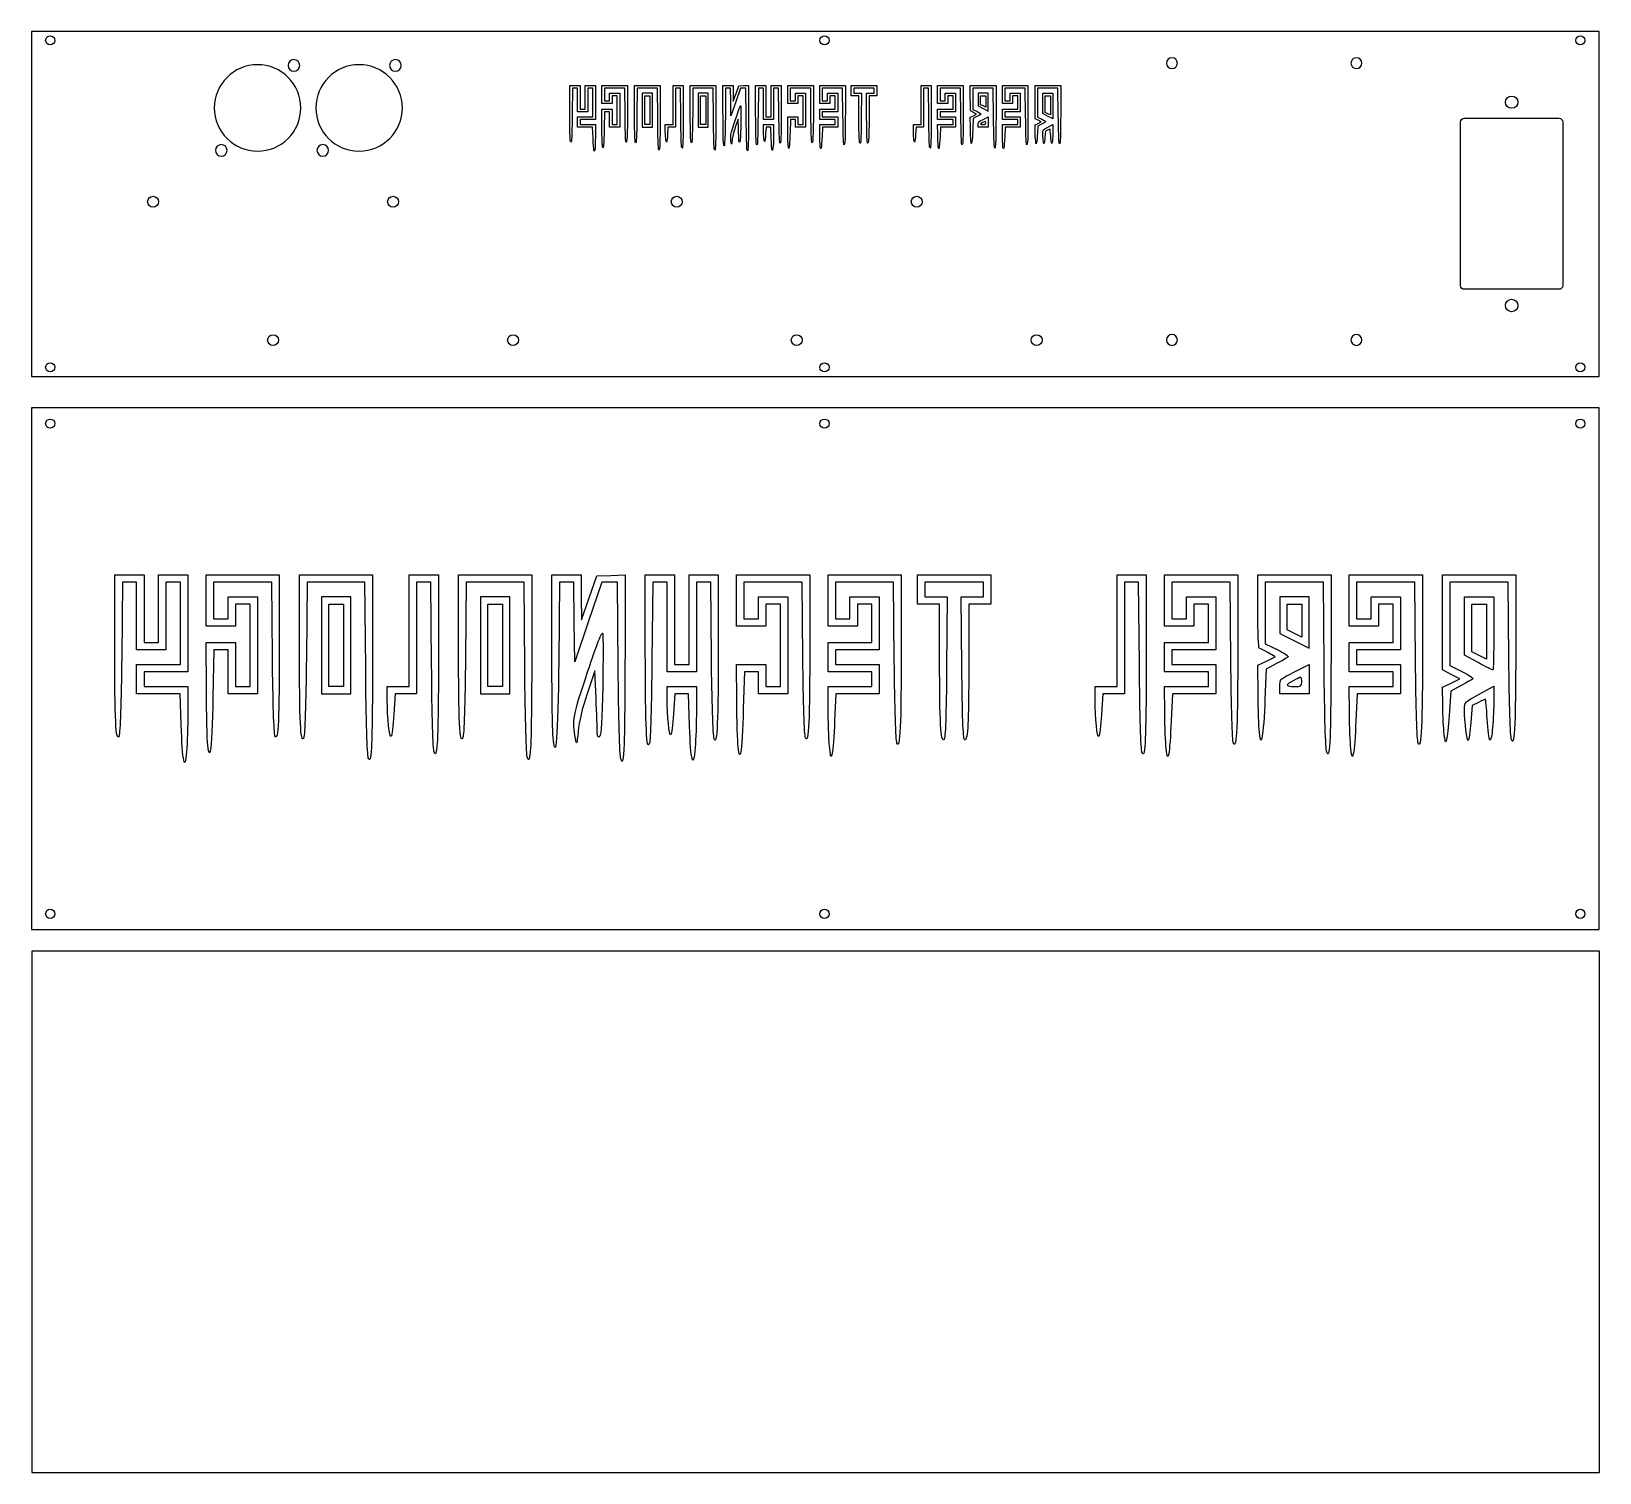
# Model space of a CAD drawing. Extents: x -6 to 426, y -422 to -25.
import ezdxf

# ---------------------------------------------------------------- set-up
doc = ezdxf.new("R2010")
doc.units = 0
doc.layers.add('LAYER_1', color=7, linetype='CONTINUOUS')

msp = doc.modelspace()

# ---------------------------------------------------------------- linework, layer by layer
at = {"layer": 'LAYER_1', "color": 250}
for points in [[(-5.87, -119.98), (425.63, -119.98), (425.63, -24.99), (-5.87, -24.99), (-5.87, -119.98), (-5.87, -119.98)], [(165.07, -46.68), (165.07, -42), (162.25, -42), (162.25, -51.36), (165.07, -51.36), (165.07, -46.68), (165.07, -46.68)], [(162.95, -46.68), (162.95, -42.7), (164.37, -42.7), (164.37, -50.64), (162.95, -50.64), (162.95, -46.68), (162.95, -46.68)], [(180.41, -46.68), (180.41, -42), (177.6, -42), (177.6, -51.36), (180.41, -51.36), (180.41, -46.68), (180.41, -46.68)], [(178.3, -46.68), (178.3, -42.7), (179.72, -42.7), (179.72, -50.64), (178.3, -50.64), (178.3, -46.68), (178.3, -46.68)], [(257.5, -44.48), (257.5, -42), (254.67, -42), (254.67, -45.54), (256.08, -46.24), (257.5, -46.96), (257.5, -44.48), (257.5, -44.48)], [(255.39, -43.95), (255.39, -42.7), (256.78, -42.7), (256.78, -45.9), (256.08, -45.54), (255.39, -45.18), (255.39, -43.95), (255.39, -43.95)], [(273.19, -45.01), (273.19, -42.7), (274.61, -42.7), (274.61, -48.01), (273.91, -47.66), (273.19, -47.3), (273.19, -45.01), (273.19, -45.01)], [(-5.87, -272.28), (425.63, -272.28), (425.63, -128.68), (-5.87, -128.68), (-5.87, -272.28), (-5.87, -272.28)], [(82.01, -194.06), (82.01, -180.73), (73.95, -180.73), (73.95, -207.4), (82.01, -207.4), (82.01, -194.06), (82.01, -194.06)], [(125.8, -194.06), (125.8, -180.73), (117.74, -180.73), (117.74, -207.4), (125.8, -207.4), (125.8, -194.06), (125.8, -194.06)], [(345.79, -187.78), (345.79, -180.73), (337.72, -180.73), (337.72, -190.78), (341.75, -192.8), (345.79, -194.83), (345.79, -187.78), (345.79, -187.78)], [(75.98, -194.06), (75.98, -182.74), (80, -182.74), (80, -205.39), (75.98, -205.39), (75.98, -194.06), (75.98, -194.06)], [(119.77, -194.06), (119.77, -182.74), (123.79, -182.74), (123.79, -205.39), (119.77, -205.39), (119.77, -194.06), (119.77, -194.06)], [(339.74, -186.25), (339.74, -182.74), (343.78, -182.74), (343.78, -191.82), (341.75, -190.78), (339.74, -189.77), (339.74, -186.25), (339.74, -186.25)], [(390.58, -189.26), (390.58, -182.74), (394.6, -182.74), (394.6, -197.85), (392.59, -196.84), (390.58, -195.8), (390.58, -189.26), (390.58, -189.26)], [(-5.75, -421.85), (425.75, -421.85), (425.75, -278.26), (-5.75, -278.26), (-5.75, -421.85), (-5.75, -421.85)]]:
    msp.add_lwpolyline(points, dxfattribs=at)
for points, knots in [([(-1.94, -27.48), (-1.94, -28.16), (-1.39, -28.73), (-0.69, -28.73), (-0.01, -28.73), (0.56, -28.16), (0.56, -27.48), (0.56, -26.78), (-0.01, -26.23), (-0.69, -26.23), (-1.39, -26.23), (-1.94, -26.78), (-1.94, -27.48), (-1.94, -27.48), (-1.94, -27.48), (-1.94, -27.48)], [0, 0, 0, 0, 1, 1, 1, 2, 2, 2, 3, 3, 3, 4, 4, 4, 5, 5, 5, 5]), ([(211.17, -27.48), (211.17, -28.16), (211.72, -28.73), (212.42, -28.73), (213.1, -28.73), (213.67, -28.16), (213.67, -27.48), (213.67, -26.78), (213.1, -26.23), (212.42, -26.23), (211.72, -26.23), (211.17, -26.78), (211.17, -27.48), (211.17, -27.48), (211.17, -27.48), (211.17, -27.48)], [0, 0, 0, 0, 1, 1, 1, 2, 2, 2, 3, 3, 3, 4, 4, 4, 5, 5, 5, 5]), ([(419.2, -27.48), (419.2, -28.16), (419.75, -28.73), (420.45, -28.73), (421.13, -28.73), (421.7, -28.16), (421.7, -27.48), (421.7, -26.78), (421.13, -26.23), (420.45, -26.23), (419.75, -26.23), (419.2, -26.78), (419.2, -27.48), (419.2, -27.48), (419.2, -27.48), (419.2, -27.48)], [0, 0, 0, 0, 1, 1, 1, 2, 2, 2, 3, 3, 3, 4, 4, 4, 5, 5, 5, 5]), ([(149.26, -56.93), (149.32, -56.16), (149.36, -54.43), (149.36, -53.09), (149.36, -53.09), (149.36, -50.64), (149.36, -50.64), (149.36, -50.64), (145.13, -50.64), (145.13, -50.64), (145.13, -50.64), (145.13, -49.24), (145.13, -49.24), (145.13, -49.24), (149.36, -49.24), (149.36, -49.24), (149.36, -49.24), (149.36, -39.89), (149.36, -39.89), (149.36, -39.89), (146.55, -39.89), (146.55, -39.89), (146.55, -39.89), (146.55, -46.41), (146.55, -46.41), (146.55, -46.41), (145.13, -46.41), (145.13, -46.41), (145.13, -46.41), (145.13, -39.89), (145.13, -39.89), (145.13, -39.89), (142.31, -39.89), (142.31, -39.89), (142.31, -39.89), (142.31, -46.64), (142.31, -46.64), (142.31, -53.94), (142.42, -56.12), (142.72, -55.4), (142.84, -55.15), (142.93, -52.1), (142.97, -47.78), (142.97, -47.78), (143.05, -40.59), (143.05, -40.59), (143.05, -40.59), (144.43, -40.59), (144.43, -40.59), (144.43, -40.59), (144.43, -47.13), (144.43, -47.13), (144.43, -47.13), (147.25, -47.13), (147.25, -47.13), (147.25, -47.13), (147.25, -40.59), (147.25, -40.59), (147.25, -40.59), (148.66, -40.59), (148.66, -40.59), (148.66, -40.59), (148.66, -48.52), (148.66, -48.52), (148.66, -48.52), (144.43, -48.52), (144.43, -48.52), (144.43, -48.52), (144.43, -51.36), (144.43, -51.36), (144.43, -51.36), (148.6, -51.36), (148.6, -51.36), (148.6, -51.36), (148.71, -54.3), (148.71, -54.3), (148.83, -57.92), (149.07, -59.02), (149.26, -56.93), (149.26, -56.93), (149.26, -56.93), (149.26, -56.93)], [0, 0, 0, 0, 1, 1, 1, 2, 2, 2, 3, 3, 3, 4, 4, 4, 5, 5, 5, 6, 6, 6, 7, 7, 7, 8, 8, 8, 9, 9, 9, 10, 10, 10, 11, 11, 11, 12, 12, 12, 13, 13, 13, 14, 14, 14, 15, 15, 15, 16, 16, 16, 17, 17, 17, 18, 18, 18, 19, 19, 19, 20, 20, 20, 21, 21, 21, 22, 22, 22, 23, 23, 23, 24, 24, 24, 25, 25, 25, 26, 26, 26, 27, 27, 27, 27]), ([(151.54, -56.74), (151.63, -56.44), (151.73, -54.15), (151.78, -51.66), (151.78, -51.66), (151.88, -47.13), (151.88, -47.13), (151.88, -47.13), (153.26, -47.13), (153.26, -47.13), (153.26, -47.13), (153.26, -51.36), (153.26, -51.36), (153.26, -51.36), (156.07, -51.36), (156.07, -51.36), (156.07, -51.36), (156.07, -42), (156.07, -42), (156.07, -42), (153.26, -42), (153.26, -42), (153.26, -42), (153.26, -44.12), (153.26, -44.12), (153.26, -44.12), (151.84, -44.12), (151.84, -44.12), (151.84, -44.12), (151.84, -40.59), (151.84, -40.59), (151.84, -40.59), (157.45, -40.59), (157.45, -40.59), (157.45, -40.59), (157.51, -47.78), (157.51, -47.78), (157.55, -52.16), (157.66, -55.13), (157.77, -55.4), (158.08, -56.12), (158.19, -53.71), (158.19, -46.47), (158.19, -46.47), (158.19, -39.89), (158.19, -39.89), (158.19, -39.89), (151.14, -39.89), (151.14, -39.89), (151.14, -39.89), (151.14, -44.82), (151.14, -44.82), (151.14, -44.82), (153.96, -44.82), (153.96, -44.82), (153.96, -44.82), (153.96, -42.7), (153.96, -42.7), (153.96, -42.7), (155.37, -42.7), (155.37, -42.7), (155.37, -42.7), (155.37, -50.64), (155.37, -50.64), (155.37, -50.64), (153.96, -50.64), (153.96, -50.64), (153.96, -50.64), (153.96, -46.41), (153.96, -46.41), (153.96, -46.41), (151.14, -46.41), (151.14, -46.41), (151.14, -46.41), (151.14, -50.87), (151.14, -50.87), (151.16, -53.33), (151.22, -55.76), (151.29, -56.29), (151.39, -57.18), (151.42, -57.22), (151.54, -56.74), (151.54, -56.74), (151.54, -56.74), (151.54, -56.74)], [0, 0, 0, 0, 1, 1, 1, 2, 2, 2, 3, 3, 3, 4, 4, 4, 5, 5, 5, 6, 6, 6, 7, 7, 7, 8, 8, 8, 9, 9, 9, 10, 10, 10, 11, 11, 11, 12, 12, 12, 13, 13, 13, 14, 14, 14, 15, 15, 15, 16, 16, 16, 17, 17, 17, 18, 18, 18, 19, 19, 19, 20, 20, 20, 21, 21, 21, 22, 22, 22, 23, 23, 23, 24, 24, 24, 25, 25, 25, 26, 26, 26, 27, 27, 27, 28, 28, 28, 28]), ([(167.06, -56.57), (167.12, -55.8), (167.18, -51.74), (167.18, -47.53), (167.18, -47.53), (167.18, -39.89), (167.18, -39.89), (167.18, -39.89), (160.14, -39.89), (160.14, -39.89), (160.14, -39.89), (160.14, -46.72), (160.14, -46.72), (160.14, -54.11), (160.24, -56.31), (160.54, -55.57), (160.64, -55.32), (160.75, -52.27), (160.79, -47.87), (160.79, -47.87), (160.86, -40.59), (160.86, -40.59), (160.86, -40.59), (166.44, -40.59), (166.44, -40.59), (166.44, -40.59), (166.51, -48.84), (166.51, -48.84), (166.55, -53.96), (166.66, -57.24), (166.76, -57.52), (166.93, -57.88), (166.97, -57.73), (167.06, -56.57), (167.06, -56.57), (167.06, -56.57), (167.06, -56.57), (167.06, -56.57), (167.06, -56.57), (167.06, -56.57)], [0, 0, 0, 0, 1, 1, 1, 2, 2, 2, 3, 3, 3, 4, 4, 4, 5, 5, 5, 6, 6, 6, 7, 7, 7, 8, 8, 8, 9, 9, 9, 10, 10, 10, 11, 11, 11, 12, 12, 12, 13, 13, 13, 13]), ([(173.41, -56.04), (173.47, -55.28), (173.53, -51.34), (173.53, -47.27), (173.53, -47.27), (173.53, -39.89), (173.53, -39.89), (173.53, -39.89), (170.72, -39.89), (170.72, -39.89), (170.72, -39.89), (170.72, -50.64), (170.72, -50.64), (170.72, -50.64), (168.6, -50.64), (168.6, -50.64), (168.6, -50.64), (168.6, -51.93), (168.6, -51.93), (168.6, -53.71), (168.79, -55.64), (168.96, -55.47), (169.05, -55.38), (169.15, -54.43), (169.22, -53.35), (169.22, -53.35), (169.34, -51.36), (169.34, -51.36), (169.34, -51.36), (171.42, -51.36), (171.42, -51.36), (171.42, -51.36), (171.42, -40.59), (171.42, -40.59), (171.42, -40.59), (172.79, -40.59), (172.79, -40.59), (172.79, -40.59), (172.86, -48.59), (172.86, -48.59), (172.9, -53.5), (173.01, -56.71), (173.11, -56.99), (173.28, -57.35), (173.32, -57.2), (173.41, -56.04), (173.41, -56.04), (173.41, -56.04), (173.41, -56.04), (173.41, -56.04), (173.41, -56.04), (173.41, -56.04)], [0, 0, 0, 0, 1, 1, 1, 2, 2, 2, 3, 3, 3, 4, 4, 4, 5, 5, 5, 6, 6, 6, 7, 7, 7, 8, 8, 8, 9, 9, 9, 10, 10, 10, 11, 11, 11, 12, 12, 12, 13, 13, 13, 14, 14, 14, 15, 15, 15, 16, 16, 16, 17, 17, 17, 17]), ([(182.4, -56.57), (182.47, -55.8), (182.53, -51.74), (182.53, -47.53), (182.53, -47.53), (182.53, -39.89), (182.53, -39.89), (182.53, -39.89), (175.48, -39.89), (175.48, -39.89), (175.48, -39.89), (175.48, -46.72), (175.48, -46.72), (175.48, -54.11), (175.59, -56.31), (175.88, -55.57), (175.99, -55.32), (176.1, -52.27), (176.14, -47.87), (176.14, -47.87), (176.2, -40.59), (176.2, -40.59), (176.2, -40.59), (181.79, -40.59), (181.79, -40.59), (181.79, -40.59), (181.85, -48.84), (181.85, -48.84), (181.9, -53.96), (182, -57.24), (182.11, -57.52), (182.28, -57.88), (182.32, -57.73), (182.4, -56.57), (182.4, -56.57), (182.4, -56.57), (182.4, -56.57), (182.4, -56.57), (182.4, -56.57), (182.4, -56.57)], [0, 0, 0, 0, 1, 1, 1, 2, 2, 2, 3, 3, 3, 4, 4, 4, 5, 5, 5, 6, 6, 6, 7, 7, 7, 8, 8, 8, 9, 9, 9, 10, 10, 10, 11, 11, 11, 12, 12, 12, 13, 13, 13, 13]), ([(191.4, -56.76), (191.46, -55.99), (191.53, -51.87), (191.53, -47.61), (191.53, -47.61), (191.53, -39.87), (191.53, -39.87), (191.53, -39.87), (190.15, -39.93), (190.15, -39.93), (190.15, -39.93), (188.8, -39.97), (188.8, -39.97), (188.8, -39.97), (188.06, -42.09), (188.06, -42.09), (188.06, -42.09), (187.31, -44.2), (187.31, -44.2), (187.31, -44.2), (187.31, -42.05), (187.31, -42.05), (187.31, -42.05), (187.29, -39.89), (187.29, -39.89), (187.29, -39.89), (184.48, -39.89), (184.48, -39.89), (184.48, -39.89), (184.48, -47.08), (184.48, -47.08), (184.48, -51.02), (184.52, -54.81), (184.58, -55.51), (184.86, -58.26), (185.05, -55.53), (185.13, -48.14), (185.13, -48.14), (185.2, -40.59), (185.2, -40.59), (185.2, -40.59), (186.57, -40.59), (186.57, -40.59), (186.57, -40.59), (186.64, -44.42), (186.64, -44.42), (186.64, -44.42), (186.68, -48.25), (186.68, -48.25), (186.68, -48.25), (187.99, -44.42), (187.99, -44.42), (187.99, -44.42), (189.28, -40.59), (189.28, -40.59), (189.28, -40.59), (190.79, -40.59), (190.79, -40.59), (190.79, -40.59), (190.87, -48.84), (190.87, -48.84), (190.91, -53.58), (191.02, -57.31), (191.1, -57.62), (191.27, -58.09), (191.29, -57.98), (191.4, -56.76), (191.4, -56.76), (191.4, -56.76), (191.4, -56.76), (191.4, -56.76), (191.4, -56.76), (191.4, -56.76)], [0, 0, 0, 0, 1, 1, 1, 2, 2, 2, 3, 3, 3, 4, 4, 4, 5, 5, 5, 6, 6, 6, 7, 7, 7, 8, 8, 8, 9, 9, 9, 10, 10, 10, 11, 11, 11, 12, 12, 12, 13, 13, 13, 14, 14, 14, 15, 15, 15, 16, 16, 16, 17, 17, 17, 18, 18, 18, 19, 19, 19, 20, 20, 20, 21, 21, 21, 22, 22, 22, 23, 23, 23, 24, 24, 24, 24]), ([(193.9, -56.12), (193.98, -55.87), (194.09, -52.29), (194.13, -48.14), (194.13, -48.14), (194.21, -40.59), (194.21, -40.59), (194.21, -40.59), (195.59, -40.59), (195.59, -40.59), (195.59, -40.59), (195.59, -49.24), (195.59, -49.24), (195.59, -49.24), (198.41, -49.24), (198.41, -49.24), (198.41, -49.24), (198.41, -40.59), (198.41, -40.59), (198.41, -40.59), (199.78, -40.59), (199.78, -40.59), (199.78, -40.59), (199.87, -47.87), (199.87, -47.87), (199.91, -51.91), (200.01, -55.38), (200.12, -55.68), (200.4, -56.57), (200.52, -53.9), (200.52, -46.55), (200.52, -46.55), (200.52, -39.89), (200.52, -39.89), (200.52, -39.89), (197.71, -39.89), (197.71, -39.89), (197.71, -39.89), (197.71, -48.52), (197.71, -48.52), (197.71, -48.52), (196.29, -48.52), (196.29, -48.52), (196.29, -48.52), (196.29, -39.89), (196.29, -39.89), (196.29, -39.89), (193.47, -39.89), (193.47, -39.89), (193.47, -39.89), (193.47, -47.25), (193.47, -47.25), (193.49, -54.81), (193.6, -56.95), (193.9, -56.12), (193.9, -56.12), (193.9, -56.12), (193.9, -56.12), (193.9, -56.12), (193.9, -56.12), (193.9, -56.12)], [0, 0, 0, 0, 1, 1, 1, 2, 2, 2, 3, 3, 3, 4, 4, 4, 5, 5, 5, 6, 6, 6, 7, 7, 7, 8, 8, 8, 9, 9, 9, 10, 10, 10, 11, 11, 11, 12, 12, 12, 13, 13, 13, 14, 14, 14, 15, 15, 15, 16, 16, 16, 17, 17, 17, 18, 18, 18, 19, 19, 19, 20, 20, 20, 20]), ([(202.68, -56.9), (202.77, -56.63), (202.87, -54.77), (202.94, -52.82), (202.94, -52.82), (203.04, -49.24), (203.04, -49.24), (203.04, -49.24), (204.4, -49.24), (204.4, -49.24), (204.4, -49.24), (204.4, -51.36), (204.4, -51.36), (204.4, -51.36), (207.23, -51.36), (207.23, -51.36), (207.23, -51.36), (207.23, -42), (207.23, -42), (207.23, -42), (204.4, -42), (204.4, -42), (204.4, -42), (204.4, -44.12), (204.4, -44.12), (204.4, -44.12), (203, -44.12), (203, -44.12), (203, -44.12), (203, -40.59), (203, -40.59), (203, -40.59), (208.61, -40.59), (208.61, -40.59), (208.61, -40.59), (208.67, -47.87), (208.67, -47.87), (208.71, -52.27), (208.82, -55.32), (208.93, -55.57), (209.22, -56.29), (209.35, -53.88), (209.35, -46.55), (209.35, -46.55), (209.35, -39.89), (209.35, -39.89), (209.35, -39.89), (202.28, -39.89), (202.28, -39.89), (202.28, -39.89), (202.28, -44.82), (202.28, -44.82), (202.28, -44.82), (205.12, -44.82), (205.12, -44.82), (205.12, -44.82), (205.12, -42.7), (205.12, -42.7), (205.12, -42.7), (206.51, -42.7), (206.51, -42.7), (206.51, -42.7), (206.51, -50.64), (206.51, -50.64), (206.51, -50.64), (205.12, -50.64), (205.12, -50.64), (205.12, -50.64), (205.12, -48.52), (205.12, -48.52), (205.12, -48.52), (202.28, -48.52), (202.28, -48.52), (202.28, -48.52), (202.3, -52.02), (202.3, -52.02), (202.32, -53.94), (202.36, -55.93), (202.45, -56.46), (202.55, -57.35), (202.58, -57.39), (202.68, -56.9), (202.68, -56.9), (202.68, -56.9), (202.68, -56.9), (202.68, -56.9), (202.68, -56.9), (202.68, -56.9)], [0, 0, 0, 0, 1, 1, 1, 2, 2, 2, 3, 3, 3, 4, 4, 4, 5, 5, 5, 6, 6, 6, 7, 7, 7, 8, 8, 8, 9, 9, 9, 10, 10, 10, 11, 11, 11, 12, 12, 12, 13, 13, 13, 14, 14, 14, 15, 15, 15, 16, 16, 16, 17, 17, 17, 18, 18, 18, 19, 19, 19, 20, 20, 20, 21, 21, 21, 22, 22, 22, 23, 23, 23, 24, 24, 24, 25, 25, 25, 26, 26, 26, 27, 27, 27, 28, 28, 28, 29, 29, 29, 29]), ([(211.51, -57.1), (211.57, -56.8), (211.68, -55.38), (211.74, -53.96), (211.74, -53.96), (211.87, -51.36), (211.87, -51.36), (211.87, -51.36), (216.04, -51.36), (216.04, -51.36), (216.04, -51.36), (216.04, -48.52), (216.04, -48.52), (216.04, -48.52), (211.8, -48.52), (211.8, -48.52), (211.8, -48.52), (211.8, -47.13), (211.8, -47.13), (211.8, -47.13), (216.04, -47.13), (216.04, -47.13), (216.04, -47.13), (216.04, -42), (216.04, -42), (216.04, -42), (213.22, -42), (213.22, -42), (213.22, -42), (213.22, -44.12), (213.22, -44.12), (213.22, -44.12), (211.8, -44.12), (211.8, -44.12), (211.8, -44.12), (211.8, -40.59), (211.8, -40.59), (211.8, -40.59), (217.41, -40.59), (217.41, -40.59), (217.41, -40.59), (217.5, -48.14), (217.5, -48.14), (217.54, -52.71), (217.62, -55.85), (217.75, -56.1), (218.05, -56.82), (218.15, -54.39), (218.15, -46.83), (218.15, -46.83), (218.15, -39.89), (218.15, -39.89), (218.15, -39.89), (211.11, -39.89), (211.11, -39.89), (211.11, -39.89), (211.11, -44.82), (211.11, -44.82), (211.11, -44.82), (213.92, -44.82), (213.92, -44.82), (213.92, -44.82), (213.92, -42.7), (213.92, -42.7), (213.92, -42.7), (215.34, -42.7), (215.34, -42.7), (215.34, -42.7), (215.34, -46.41), (215.34, -46.41), (215.34, -46.41), (211.11, -46.41), (211.11, -46.41), (211.11, -46.41), (211.11, -49.24), (211.11, -49.24), (211.11, -49.24), (215.34, -49.24), (215.34, -49.24), (215.34, -49.24), (215.34, -50.64), (215.34, -50.64), (215.34, -50.64), (211.11, -50.64), (211.11, -50.64), (211.11, -50.64), (211.13, -53.16), (211.13, -53.16), (211.13, -54.53), (211.19, -56.12), (211.25, -56.65), (211.36, -57.52), (211.38, -57.56), (211.51, -57.1), (211.51, -57.1), (211.51, -57.1), (211.51, -57.1), (211.51, -57.1), (211.51, -57.1), (211.51, -57.1)], [0, 0, 0, 0, 1, 1, 1, 2, 2, 2, 3, 3, 3, 4, 4, 4, 5, 5, 5, 6, 6, 6, 7, 7, 7, 8, 8, 8, 9, 9, 9, 10, 10, 10, 11, 11, 11, 12, 12, 12, 13, 13, 13, 14, 14, 14, 15, 15, 15, 16, 16, 16, 17, 17, 17, 18, 18, 18, 19, 19, 19, 20, 20, 20, 21, 21, 21, 22, 22, 22, 23, 23, 23, 24, 24, 24, 25, 25, 25, 26, 26, 26, 27, 27, 27, 28, 28, 28, 29, 29, 29, 30, 30, 30, 31, 31, 31, 32, 32, 32, 33, 33, 33, 33]), ([(224.57, -54.6), (224.63, -53.86), (224.69, -50.87), (224.69, -47.97), (224.69, -47.97), (224.69, -42.7), (224.69, -42.7), (224.69, -42.7), (226.81, -42.7), (226.81, -42.7), (226.81, -42.7), (226.81, -39.89), (226.81, -39.89), (226.81, -39.89), (219.74, -39.89), (219.74, -39.89), (219.74, -39.89), (219.74, -42.7), (219.74, -42.7), (219.74, -42.7), (221.86, -42.7), (221.86, -42.7), (221.86, -42.7), (221.86, -48.14), (221.86, -48.14), (221.86, -54.11), (221.99, -56.08), (222.28, -55.76), (222.43, -55.64), (222.49, -53.41), (222.54, -48.8), (222.54, -48.8), (222.6, -42), (222.6, -42), (222.6, -42), (220.46, -42), (220.46, -42), (220.46, -42), (220.46, -40.59), (220.46, -40.59), (220.46, -40.59), (226.09, -40.59), (226.09, -40.59), (226.09, -40.59), (226.09, -42), (226.09, -42), (226.09, -42), (223.95, -42), (223.95, -42), (223.95, -42), (224.02, -48.8), (224.02, -48.8), (224.06, -53.41), (224.12, -55.64), (224.27, -55.76), (224.4, -55.91), (224.48, -55.59), (224.57, -54.6), (224.57, -54.6), (224.57, -54.6), (224.57, -54.6), (224.57, -54.6), (224.57, -54.6), (224.57, -54.6)], [0, 0, 0, 0, 1, 1, 1, 2, 2, 2, 3, 3, 3, 4, 4, 4, 5, 5, 5, 6, 6, 6, 7, 7, 7, 8, 8, 8, 9, 9, 9, 10, 10, 10, 11, 11, 11, 12, 12, 12, 13, 13, 13, 14, 14, 14, 15, 15, 15, 16, 16, 16, 17, 17, 17, 18, 18, 18, 19, 19, 19, 20, 20, 20, 21, 21, 21, 21]), ([(241.67, -56.04), (241.73, -55.28), (241.8, -51.34), (241.8, -47.27), (241.8, -47.27), (241.8, -39.89), (241.8, -39.89), (241.8, -39.89), (238.98, -39.89), (238.98, -39.89), (238.98, -39.89), (238.98, -50.64), (238.98, -50.64), (238.98, -50.64), (236.87, -50.64), (236.87, -50.64), (236.87, -50.64), (236.87, -51.93), (236.87, -51.93), (236.87, -53.71), (237.06, -55.64), (237.23, -55.47), (237.31, -55.38), (237.42, -54.43), (237.48, -53.35), (237.48, -53.35), (237.61, -51.36), (237.61, -51.36), (237.61, -51.36), (239.68, -51.36), (239.68, -51.36), (239.68, -51.36), (239.68, -40.59), (239.68, -40.59), (239.68, -40.59), (241.06, -40.59), (241.06, -40.59), (241.06, -40.59), (241.12, -48.59), (241.12, -48.59), (241.16, -53.5), (241.27, -56.71), (241.37, -56.99), (241.54, -57.35), (241.59, -57.2), (241.67, -56.04), (241.67, -56.04), (241.67, -56.04), (241.67, -56.04), (241.67, -56.04), (241.67, -56.04), (241.67, -56.04)], [0, 0, 0, 0, 1, 1, 1, 2, 2, 2, 3, 3, 3, 4, 4, 4, 5, 5, 5, 6, 6, 6, 7, 7, 7, 8, 8, 8, 9, 9, 9, 10, 10, 10, 11, 11, 11, 12, 12, 12, 13, 13, 13, 14, 14, 14, 15, 15, 15, 16, 16, 16, 17, 17, 17, 17]), ([(243.96, -57.1), (244.02, -56.8), (244.13, -55.38), (244.21, -53.96), (244.21, -53.96), (244.32, -51.36), (244.32, -51.36), (244.32, -51.36), (248.51, -51.36), (248.51, -51.36), (248.51, -51.36), (248.51, -48.52), (248.51, -48.52), (248.51, -48.52), (244.27, -48.52), (244.27, -48.52), (244.27, -48.52), (244.27, -47.13), (244.27, -47.13), (244.27, -47.13), (248.51, -47.13), (248.51, -47.13), (248.51, -47.13), (248.51, -42), (248.51, -42), (248.51, -42), (245.67, -42), (245.67, -42), (245.67, -42), (245.67, -44.12), (245.67, -44.12), (245.67, -44.12), (244.27, -44.12), (244.27, -44.12), (244.27, -44.12), (244.27, -40.59), (244.27, -40.59), (244.27, -40.59), (249.88, -40.59), (249.88, -40.59), (249.88, -40.59), (249.95, -48.14), (249.95, -48.14), (249.99, -52.71), (250.09, -55.85), (250.2, -56.1), (250.5, -56.82), (250.62, -54.39), (250.62, -46.83), (250.62, -46.83), (250.62, -39.89), (250.62, -39.89), (250.62, -39.89), (243.55, -39.89), (243.55, -39.89), (243.55, -39.89), (243.55, -44.82), (243.55, -44.82), (243.55, -44.82), (246.39, -44.82), (246.39, -44.82), (246.39, -44.82), (246.39, -42.7), (246.39, -42.7), (246.39, -42.7), (247.79, -42.7), (247.79, -42.7), (247.79, -42.7), (247.79, -46.41), (247.79, -46.41), (247.79, -46.41), (243.55, -46.41), (243.55, -46.41), (243.55, -46.41), (243.55, -49.24), (243.55, -49.24), (243.55, -49.24), (247.79, -49.24), (247.79, -49.24), (247.79, -49.24), (247.79, -50.64), (247.79, -50.64), (247.79, -50.64), (243.55, -50.64), (243.55, -50.64), (243.55, -50.64), (243.58, -53.16), (243.58, -53.16), (243.6, -54.53), (243.64, -56.12), (243.72, -56.65), (243.83, -57.52), (243.85, -57.56), (243.96, -57.1), (243.96, -57.1), (243.96, -57.1), (243.96, -57.1), (243.96, -57.1), (243.96, -57.1), (243.96, -57.1)], [0, 0, 0, 0, 1, 1, 1, 2, 2, 2, 3, 3, 3, 4, 4, 4, 5, 5, 5, 6, 6, 6, 7, 7, 7, 8, 8, 8, 9, 9, 9, 10, 10, 10, 11, 11, 11, 12, 12, 12, 13, 13, 13, 14, 14, 14, 15, 15, 15, 16, 16, 16, 17, 17, 17, 18, 18, 18, 19, 19, 19, 20, 20, 20, 21, 21, 21, 22, 22, 22, 23, 23, 23, 24, 24, 24, 25, 25, 25, 26, 26, 26, 27, 27, 27, 28, 28, 28, 29, 29, 29, 30, 30, 30, 31, 31, 31, 32, 32, 32, 33, 33, 33, 33]), ([(259.49, -56.04), (259.56, -55.28), (259.62, -51.34), (259.62, -47.27), (259.62, -47.27), (259.62, -39.89), (259.62, -39.89), (259.62, -39.89), (252.55, -39.89), (252.55, -39.89), (252.55, -39.89), (252.55, -43.42), (252.55, -43.42), (252.55, -45.35), (252.61, -46.94), (252.7, -46.94), (252.76, -46.94), (253.14, -47.15), (253.52, -47.38), (253.52, -47.38), (254.22, -47.8), (254.22, -47.8), (254.22, -47.8), (253.4, -48.21), (253.4, -48.21), (253.4, -48.21), (252.55, -48.61), (252.55, -48.61), (252.55, -48.61), (252.57, -51.34), (252.57, -51.34), (252.59, -52.86), (252.66, -54.53), (252.72, -55.06), (252.82, -56.02), (252.82, -56.02), (252.97, -55.42), (253.06, -55.08), (253.18, -53.5), (253.25, -51.89), (253.25, -51.89), (253.35, -48.97), (253.35, -48.97), (253.35, -48.97), (254.35, -48.44), (254.35, -48.44), (254.9, -48.14), (255.41, -47.85), (255.47, -47.78), (255.53, -47.72), (255.07, -47.4), (254.43, -47.08), (254.43, -47.08), (253.27, -46.51), (253.27, -46.51), (253.27, -46.51), (253.27, -40.59), (253.27, -40.59), (253.27, -40.59), (258.88, -40.59), (258.88, -40.59), (258.88, -40.59), (258.94, -48.59), (258.94, -48.59), (258.98, -53.5), (259.09, -56.71), (259.2, -56.99), (259.34, -57.35), (259.39, -57.2), (259.49, -56.04), (259.49, -56.04), (259.49, -56.04), (259.49, -56.04), (259.49, -56.04), (259.49, -56.04), (259.49, -56.04)], [0, 0, 0, 0, 1, 1, 1, 2, 2, 2, 3, 3, 3, 4, 4, 4, 5, 5, 5, 6, 6, 6, 7, 7, 7, 8, 8, 8, 9, 9, 9, 10, 10, 10, 11, 11, 11, 12, 12, 12, 13, 13, 13, 14, 14, 14, 15, 15, 15, 16, 16, 16, 17, 17, 17, 18, 18, 18, 19, 19, 19, 20, 20, 20, 21, 21, 21, 22, 22, 22, 23, 23, 23, 24, 24, 24, 25, 25, 25, 25]), ([(261.78, -57.1), (261.84, -56.8), (261.95, -55.38), (262.01, -53.96), (262.01, -53.96), (262.14, -51.36), (262.14, -51.36), (262.14, -51.36), (266.31, -51.36), (266.31, -51.36), (266.31, -51.36), (266.31, -48.52), (266.31, -48.52), (266.31, -48.52), (262.07, -48.52), (262.07, -48.52), (262.07, -48.52), (262.07, -47.13), (262.07, -47.13), (262.07, -47.13), (266.31, -47.13), (266.31, -47.13), (266.31, -47.13), (266.31, -42), (266.31, -42), (266.31, -42), (263.49, -42), (263.49, -42), (263.49, -42), (263.49, -44.12), (263.49, -44.12), (263.49, -44.12), (262.07, -44.12), (262.07, -44.12), (262.07, -44.12), (262.07, -40.59), (262.07, -40.59), (262.07, -40.59), (267.68, -40.59), (267.68, -40.59), (267.68, -40.59), (267.77, -48.14), (267.77, -48.14), (267.81, -52.71), (267.9, -55.85), (268.02, -56.1), (268.32, -56.82), (268.42, -54.39), (268.42, -46.83), (268.42, -46.83), (268.42, -39.89), (268.42, -39.89), (268.42, -39.89), (261.38, -39.89), (261.38, -39.89), (261.38, -39.89), (261.38, -44.82), (261.38, -44.82), (261.38, -44.82), (264.19, -44.82), (264.19, -44.82), (264.19, -44.82), (264.19, -42.7), (264.19, -42.7), (264.19, -42.7), (265.61, -42.7), (265.61, -42.7), (265.61, -42.7), (265.61, -46.41), (265.61, -46.41), (265.61, -46.41), (261.38, -46.41), (261.38, -46.41), (261.38, -46.41), (261.38, -49.24), (261.38, -49.24), (261.38, -49.24), (265.61, -49.24), (265.61, -49.24), (265.61, -49.24), (265.61, -50.64), (265.61, -50.64), (265.61, -50.64), (261.38, -50.64), (261.38, -50.64), (261.38, -50.64), (261.4, -53.16), (261.4, -53.16), (261.4, -54.53), (261.46, -56.12), (261.52, -56.65), (261.63, -57.52), (261.65, -57.56), (261.78, -57.1), (261.78, -57.1), (261.78, -57.1), (261.78, -57.1)], [0, 0, 0, 0, 1, 1, 1, 2, 2, 2, 3, 3, 3, 4, 4, 4, 5, 5, 5, 6, 6, 6, 7, 7, 7, 8, 8, 8, 9, 9, 9, 10, 10, 10, 11, 11, 11, 12, 12, 12, 13, 13, 13, 14, 14, 14, 15, 15, 15, 16, 16, 16, 17, 17, 17, 18, 18, 18, 19, 19, 19, 20, 20, 20, 21, 21, 21, 22, 22, 22, 23, 23, 23, 24, 24, 24, 25, 25, 25, 26, 26, 26, 27, 27, 27, 28, 28, 28, 29, 29, 29, 30, 30, 30, 31, 31, 31, 32, 32, 32, 32]), ([(277.31, -54.79), (277.38, -54.05), (277.42, -50.36), (277.42, -46.66), (277.42, -46.66), (277.42, -39.89), (277.42, -39.89), (277.42, -39.89), (270.37, -39.89), (270.37, -39.89), (270.37, -39.89), (270.37, -49.05), (270.37, -49.05), (270.37, -49.05), (271.2, -49.48), (271.2, -49.48), (271.2, -49.48), (272.04, -49.9), (272.04, -49.9), (272.04, -49.9), (271.2, -50.32), (271.2, -50.32), (271.2, -50.32), (270.37, -50.72), (270.37, -50.72), (270.37, -50.72), (270.39, -52.48), (270.39, -52.48), (270.39, -53.48), (270.46, -54.7), (270.54, -55.23), (270.65, -56.19), (270.67, -56.19), (270.77, -55.59), (270.86, -55.25), (270.96, -54.09), (271.03, -53.03), (271.03, -53.03), (271.16, -51.08), (271.16, -51.08), (271.16, -51.08), (272.17, -50.55), (272.17, -50.55), (272.72, -50.26), (273.23, -49.96), (273.29, -49.9), (273.36, -49.84), (272.89, -49.52), (272.23, -49.2), (272.23, -49.2), (271.07, -48.63), (271.07, -48.63), (271.07, -48.63), (271.07, -40.59), (271.07, -40.59), (271.07, -40.59), (276.68, -40.59), (276.68, -40.59), (276.68, -40.59), (276.76, -47.95), (276.76, -47.95), (276.81, -52.42), (276.91, -55.49), (277.02, -55.74), (277.17, -56.12), (277.21, -55.95), (277.31, -54.79), (277.31, -54.79), (277.31, -54.79), (277.31, -54.79), (277.31, -54.79), (277.31, -54.79), (277.31, -54.79)], [0, 0, 0, 0, 1, 1, 1, 2, 2, 2, 3, 3, 3, 4, 4, 4, 5, 5, 5, 6, 6, 6, 7, 7, 7, 8, 8, 8, 9, 9, 9, 10, 10, 10, 11, 11, 11, 12, 12, 12, 13, 13, 13, 14, 14, 14, 15, 15, 15, 16, 16, 16, 17, 17, 17, 18, 18, 18, 19, 19, 19, 20, 20, 20, 21, 21, 21, 22, 22, 22, 23, 23, 23, 24, 24, 24, 24]), ([(275.3, -45.54), (275.3, -45.54), (275.3, -42), (275.3, -42), (275.3, -42), (272.49, -42), (272.49, -42), (272.49, -42), (272.49, -47.61), (272.49, -47.61), (272.49, -47.61), (273.8, -48.33), (273.8, -48.33), (274.52, -48.73), (275.16, -49.05), (275.22, -49.05), (275.26, -49.05), (275.3, -47.46), (275.3, -45.54), (275.3, -45.54), (275.3, -45.54), (275.3, -45.54)], [0, 0, 0, 0, 1, 1, 1, 2, 2, 2, 3, 3, 3, 4, 4, 4, 5, 5, 5, 6, 6, 6, 7, 7, 7, 7]), ([(399.83, -44.48), (399.83, -45.41), (400.59, -46.17), (401.52, -46.17), (402.47, -46.17), (403.24, -45.41), (403.24, -44.48), (403.24, -43.55), (402.47, -42.79), (401.52, -42.79), (400.59, -42.79), (399.83, -43.55), (399.83, -44.48), (399.83, -44.48), (399.83, -44.48), (399.83, -44.48)], [0, 0, 0, 0, 1, 1, 1, 2, 2, 2, 3, 3, 3, 4, 4, 4, 5, 5, 5, 5]), ([(187, -54.98), (187.08, -54.07), (187.4, -52.78), (187.86, -51.36), (187.86, -51.36), (188.61, -49.16), (188.61, -49.16), (188.61, -49.16), (188.73, -51.8), (188.73, -51.8), (188.77, -53.24), (188.84, -54.72), (188.86, -55.04), (188.88, -55.53), (188.92, -55.61), (189.09, -55.44), (189.24, -55.3), (189.32, -53.88), (189.37, -50.6), (189.41, -48.06), (189.41, -45.77), (189.39, -45.54), (189.32, -45.24), (188.84, -46.51), (187.93, -49.24), (186.49, -53.5), (186.43, -53.88), (186.74, -55.68), (186.85, -56.31), (186.87, -56.27), (187, -54.98), (187, -54.98), (187, -54.98), (187, -54.98), (187, -54.98), (187, -54.98), (187, -54.98)], [0, 0, 0, 0, 1, 1, 1, 2, 2, 2, 3, 3, 3, 4, 4, 4, 5, 5, 5, 6, 6, 6, 7, 7, 7, 8, 8, 8, 9, 9, 9, 10, 10, 10, 11, 11, 11, 12, 12, 12, 12]), ([(198.3, -56.55), (198.34, -55.78), (198.41, -54.15), (198.41, -52.9), (198.41, -52.9), (198.41, -50.64), (198.41, -50.64), (198.41, -50.64), (195.59, -50.64), (195.59, -50.64), (195.59, -50.64), (195.59, -51.85), (195.59, -51.85), (195.59, -53.52), (195.78, -55.42), (195.95, -55.32), (196.01, -55.28), (196.14, -54.36), (196.2, -53.29), (196.2, -53.29), (196.33, -51.36), (196.33, -51.36), (196.33, -51.36), (197.64, -51.36), (197.64, -51.36), (197.64, -51.36), (197.75, -54.47), (197.75, -54.47), (197.86, -57.84), (198.11, -58.77), (198.3, -56.55), (198.3, -56.55), (198.3, -56.55), (198.3, -56.55)], [0, 0, 0, 0, 1, 1, 1, 2, 2, 2, 3, 3, 3, 4, 4, 4, 5, 5, 5, 6, 6, 6, 7, 7, 7, 8, 8, 8, 9, 9, 9, 10, 10, 10, 11, 11, 11, 11]), ([(257.5, -49.94), (257.5, -49.94), (257.5, -48.52), (257.5, -48.52), (257.5, -48.52), (256.08, -49.24), (256.08, -49.24), (254.67, -49.94), (254.67, -49.94), (254.67, -50.66), (254.67, -50.66), (254.67, -51.36), (254.67, -51.36), (254.67, -51.36), (257.5, -51.36), (257.5, -51.36), (257.5, -51.36), (257.5, -49.94), (257.5, -49.94), (257.5, -49.94), (257.5, -49.94), (257.5, -49.94)], [0, 0, 0, 0, 1, 1, 1, 2, 2, 2, 3, 3, 3, 4, 4, 4, 5, 5, 5, 6, 6, 6, 7, 7, 7, 7]), ([(255.39, -50.51), (255.39, -50.39), (256.49, -49.77), (256.7, -49.77), (256.76, -49.77), (256.78, -49.96), (256.78, -50.22), (256.78, -50.6), (256.72, -50.64), (256.08, -50.64), (255.7, -50.64), (255.39, -50.58), (255.39, -50.51), (255.39, -50.51), (255.39, -50.51), (255.39, -50.51)], [0, 0, 0, 0, 1, 1, 1, 2, 2, 2, 3, 3, 3, 4, 4, 4, 5, 5, 5, 5]), ([(275.2, -54.6), (275.26, -53.86), (275.3, -52.65), (275.3, -51.93), (275.3, -51.93), (275.3, -50.62), (275.3, -50.62), (275.3, -50.62), (273.91, -51.38), (273.91, -51.38), (272.49, -52.14), (272.49, -52.14), (272.49, -52.86), (272.49, -54.09), (272.7, -55.93), (272.85, -55.85), (272.91, -55.8), (273.04, -55.02), (273.1, -54.11), (273.1, -54.11), (273.23, -52.46), (273.23, -52.46), (273.23, -52.46), (273.82, -52.16), (273.82, -52.16), (274.16, -52.02), (274.46, -51.89), (274.5, -51.89), (274.52, -51.89), (274.61, -52.73), (274.67, -53.77), (274.73, -54.83), (274.86, -55.74), (274.94, -55.83), (275.01, -55.89), (275.13, -55.34), (275.2, -54.6), (275.2, -54.6), (275.2, -54.6), (275.2, -54.6), (275.2, -54.6), (275.2, -54.6), (275.2, -54.6)], [0, 0, 0, 0, 1, 1, 1, 2, 2, 2, 3, 3, 3, 4, 4, 4, 5, 5, 5, 6, 6, 6, 7, 7, 7, 8, 8, 8, 9, 9, 9, 10, 10, 10, 11, 11, 11, 12, 12, 12, 13, 13, 13, 14, 14, 14, 14]), ([(387.47, -95.03), (387.47, -95.58), (387.93, -96.02), (388.48, -96.02), (388.48, -96.02), (414.58, -96.02), (414.58, -96.02), (415.13, -96.02), (415.58, -95.58), (415.58, -95.03), (415.58, -95.03), (415.58, -49.92), (415.58, -49.92), (415.58, -49.37), (415.13, -48.93), (414.58, -48.93), (414.58, -48.93), (388.48, -48.93), (388.48, -48.93), (387.93, -48.93), (387.47, -49.37), (387.47, -49.92), (387.47, -49.92), (387.47, -95.03), (387.47, -95.03), (387.47, -95.03), (387.47, -95.03), (387.47, -95.03)], [0, 0, 0, 0, 1, 1, 1, 2, 2, 2, 3, 3, 3, 4, 4, 4, 5, 5, 5, 6, 6, 6, 7, 7, 7, 8, 8, 8, 9, 9, 9, 9]), ([(399.83, -100.49), (399.83, -101.42), (400.59, -102.18), (401.52, -102.18), (402.47, -102.18), (403.24, -101.42), (403.24, -100.49), (403.24, -99.53), (402.47, -98.77), (401.52, -98.77), (400.59, -98.77), (399.83, -99.53), (399.83, -100.49), (399.83, -100.49), (399.83, -100.49), (399.83, -100.49)], [0, 0, 0, 0, 1, 1, 1, 2, 2, 2, 3, 3, 3, 4, 4, 4, 5, 5, 5, 5]), ([(-1.94, -117.48), (-1.94, -118.16), (-1.39, -118.73), (-0.69, -118.73), (-0.01, -118.73), (0.56, -118.16), (0.56, -117.48), (0.56, -116.79), (-0.01, -116.23), (-0.69, -116.23), (-1.39, -116.23), (-1.94, -116.79), (-1.94, -117.48), (-1.94, -117.48), (-1.94, -117.48), (-1.94, -117.48)], [0, 0, 0, 0, 1, 1, 1, 2, 2, 2, 3, 3, 3, 4, 4, 4, 5, 5, 5, 5]), ([(211.17, -117.48), (211.17, -118.16), (211.72, -118.73), (212.42, -118.73), (213.1, -118.73), (213.67, -118.16), (213.67, -117.48), (213.67, -116.79), (213.1, -116.23), (212.42, -116.23), (211.72, -116.23), (211.17, -116.79), (211.17, -117.48), (211.17, -117.48), (211.17, -117.48), (211.17, -117.48)], [0, 0, 0, 0, 1, 1, 1, 2, 2, 2, 3, 3, 3, 4, 4, 4, 5, 5, 5, 5]), ([(419.2, -117.48), (419.2, -118.16), (419.75, -118.73), (420.45, -118.73), (421.13, -118.73), (421.7, -118.16), (421.7, -117.48), (421.7, -116.79), (421.13, -116.23), (420.45, -116.23), (419.75, -116.23), (419.2, -116.79), (419.2, -117.48), (419.2, -117.48), (419.2, -117.48), (419.2, -117.48)], [0, 0, 0, 0, 1, 1, 1, 2, 2, 2, 3, 3, 3, 4, 4, 4, 5, 5, 5, 5]), ([(-1.94, -132.98), (-1.94, -133.68), (-1.39, -134.23), (-0.69, -134.23), (-0.01, -134.23), (0.56, -133.68), (0.56, -132.98), (0.56, -132.28), (-0.01, -131.73), (-0.69, -131.73), (-1.39, -131.73), (-1.94, -132.28), (-1.94, -132.98), (-1.94, -132.98), (-1.94, -132.98), (-1.94, -132.98)], [0, 0, 0, 0, 1, 1, 1, 2, 2, 2, 3, 3, 3, 4, 4, 4, 5, 5, 5, 5]), ([(211.17, -132.98), (211.17, -133.68), (211.72, -134.23), (212.42, -134.23), (213.1, -134.23), (213.67, -133.68), (213.67, -132.98), (213.67, -132.28), (213.1, -131.73), (212.42, -131.73), (211.72, -131.73), (211.17, -132.28), (211.17, -132.98), (211.17, -132.98), (211.17, -132.98), (211.17, -132.98)], [0, 0, 0, 0, 1, 1, 1, 2, 2, 2, 3, 3, 3, 4, 4, 4, 5, 5, 5, 5]), ([(419.2, -132.98), (419.2, -133.68), (419.75, -134.23), (420.45, -134.23), (421.13, -134.23), (421.7, -133.68), (421.7, -132.98), (421.7, -132.28), (421.13, -131.73), (420.45, -131.73), (419.75, -131.73), (419.2, -132.28), (419.2, -132.98), (419.2, -132.98), (419.2, -132.98), (419.2, -132.98)], [0, 0, 0, 0, 1, 1, 1, 2, 2, 2, 3, 3, 3, 4, 4, 4, 5, 5, 5, 5]), ([(36.86, -223.3), (37.05, -221.12), (37.2, -216.18), (37.2, -212.35), (37.2, -212.35), (37.2, -205.39), (37.2, -205.39), (37.2, -205.39), (25.14, -205.39), (25.14, -205.39), (25.14, -205.39), (25.14, -201.37), (25.14, -201.37), (25.14, -201.37), (37.2, -201.37), (37.2, -201.37), (37.2, -201.37), (37.2, -174.68), (37.2, -174.68), (37.2, -174.68), (29.16, -174.68), (29.16, -174.68), (29.16, -174.68), (29.16, -193.3), (29.16, -193.3), (29.16, -193.3), (25.14, -193.3), (25.14, -193.3), (25.14, -193.3), (25.14, -174.68), (25.14, -174.68), (25.14, -174.68), (17.07, -174.68), (17.07, -174.68), (17.07, -174.68), (17.07, -193.94), (17.07, -193.94), (17.07, -214.77), (17.37, -221.03), (18.26, -218.94), (18.55, -218.22), (18.85, -209.54), (18.98, -197.2), (18.98, -197.2), (19.19, -176.69), (19.19, -176.69), (19.19, -176.69), (23.1, -176.69), (23.1, -176.69), (23.1, -176.69), (23.1, -195.31), (23.1, -195.31), (23.1, -195.31), (31.17, -195.31), (31.17, -195.31), (31.17, -195.31), (31.17, -176.69), (31.17, -176.69), (31.17, -176.69), (35.19, -176.69), (35.19, -176.69), (35.19, -176.69), (35.19, -199.36), (35.19, -199.36), (35.19, -199.36), (23.1, -199.36), (23.1, -199.36), (23.1, -199.36), (23.1, -207.4), (23.1, -207.4), (23.1, -207.4), (35.04, -207.4), (35.04, -207.4), (35.04, -207.4), (35.34, -215.82), (35.34, -215.82), (35.72, -226.11), (36.35, -229.31), (36.86, -223.3), (36.86, -223.3), (36.86, -223.3), (36.86, -223.3)], [0, 0, 0, 0, 1, 1, 1, 2, 2, 2, 3, 3, 3, 4, 4, 4, 5, 5, 5, 6, 6, 6, 7, 7, 7, 8, 8, 8, 9, 9, 9, 10, 10, 10, 11, 11, 11, 12, 12, 12, 13, 13, 13, 14, 14, 14, 15, 15, 15, 16, 16, 16, 17, 17, 17, 18, 18, 18, 19, 19, 19, 20, 20, 20, 21, 21, 21, 22, 22, 22, 23, 23, 23, 24, 24, 24, 25, 25, 25, 26, 26, 26, 27, 27, 27, 27]), ([(43.42, -222.75), (43.63, -221.92), (43.93, -215.4), (44.1, -208.29), (44.1, -208.29), (44.38, -195.31), (44.38, -195.31), (44.38, -195.31), (48.29, -195.31), (48.29, -195.31), (48.29, -195.31), (48.29, -207.4), (48.29, -207.4), (48.29, -207.4), (56.33, -207.4), (56.33, -207.4), (56.33, -207.4), (56.33, -180.73), (56.33, -180.73), (56.33, -180.73), (48.29, -180.73), (48.29, -180.73), (48.29, -180.73), (48.29, -186.76), (48.29, -186.76), (48.29, -186.76), (44.25, -186.76), (44.25, -186.76), (44.25, -186.76), (44.25, -176.69), (44.25, -176.69), (44.25, -176.69), (60.27, -176.69), (60.27, -176.69), (60.27, -176.69), (60.48, -197.2), (60.48, -197.2), (60.59, -209.71), (60.89, -218.2), (61.18, -218.94), (62.05, -220.99), (62.37, -214.13), (62.37, -193.47), (62.37, -193.47), (62.37, -174.68), (62.37, -174.68), (62.37, -174.68), (42.24, -174.68), (42.24, -174.68), (42.24, -174.68), (42.24, -188.77), (42.24, -188.77), (42.24, -188.77), (50.3, -188.77), (50.3, -188.77), (50.3, -188.77), (50.3, -182.74), (50.3, -182.74), (50.3, -182.74), (54.32, -182.74), (54.32, -182.74), (54.32, -182.74), (54.32, -205.39), (54.32, -205.39), (54.32, -205.39), (50.3, -205.39), (50.3, -205.39), (50.3, -205.39), (50.3, -193.3), (50.3, -193.3), (50.3, -193.3), (42.24, -193.3), (42.24, -193.3), (42.24, -193.3), (42.3, -206.02), (42.3, -206.02), (42.32, -213.01), (42.49, -219.97), (42.68, -221.5), (43, -224.04), (43.06, -224.14), (43.42, -222.75), (43.42, -222.75), (43.42, -222.75), (43.42, -222.75)], [0, 0, 0, 0, 1, 1, 1, 2, 2, 2, 3, 3, 3, 4, 4, 4, 5, 5, 5, 6, 6, 6, 7, 7, 7, 8, 8, 8, 9, 9, 9, 10, 10, 10, 11, 11, 11, 12, 12, 12, 13, 13, 13, 14, 14, 14, 15, 15, 15, 16, 16, 16, 17, 17, 17, 18, 18, 18, 19, 19, 19, 20, 20, 20, 21, 21, 21, 22, 22, 22, 23, 23, 23, 24, 24, 24, 25, 25, 25, 26, 26, 26, 27, 27, 27, 28, 28, 28, 28]), ([(87.72, -222.26), (87.89, -220.1), (88.04, -208.5), (88.04, -196.5), (88.04, -196.5), (88.04, -174.68), (88.04, -174.68), (88.04, -174.68), (67.91, -174.68), (67.91, -174.68), (67.91, -174.68), (67.91, -194.19), (67.91, -194.19), (67.91, -215.27), (68.21, -221.54), (69.1, -219.44), (69.39, -218.7), (69.69, -209.98), (69.82, -197.45), (69.82, -197.45), (70.03, -176.69), (70.03, -176.69), (70.03, -176.69), (85.95, -176.69), (85.95, -176.69), (85.95, -176.69), (86.14, -200.22), (86.14, -200.22), (86.26, -214.85), (86.54, -224.23), (86.86, -224.99), (87.3, -226.01), (87.43, -225.6), (87.72, -222.26), (87.72, -222.26), (87.72, -222.26), (87.72, -222.26), (87.72, -222.26), (87.72, -222.26), (87.72, -222.26)], [0, 0, 0, 0, 1, 1, 1, 2, 2, 2, 3, 3, 3, 4, 4, 4, 5, 5, 5, 6, 6, 6, 7, 7, 7, 8, 8, 8, 9, 9, 9, 10, 10, 10, 11, 11, 11, 12, 12, 12, 13, 13, 13, 13]), ([(105.84, -220.76), (106.01, -218.6), (106.18, -207.34), (106.18, -195.74), (106.18, -195.74), (106.18, -174.68), (106.18, -174.68), (106.18, -174.68), (98.12, -174.68), (98.12, -174.68), (98.12, -174.68), (98.12, -205.39), (98.12, -205.39), (98.12, -205.39), (92.09, -205.39), (92.09, -205.39), (92.09, -205.39), (92.09, -209.03), (92.09, -209.03), (92.09, -214.13), (92.66, -219.61), (93.12, -219.13), (93.36, -218.91), (93.67, -216.18), (93.88, -213.07), (93.88, -213.07), (94.22, -207.4), (94.22, -207.4), (94.22, -207.4), (100.13, -207.4), (100.13, -207.4), (100.13, -207.4), (100.13, -176.69), (100.13, -176.69), (100.13, -176.69), (104.07, -176.69), (104.07, -176.69), (104.07, -176.69), (104.28, -199.46), (104.28, -199.46), (104.38, -213.52), (104.66, -222.72), (104.98, -223.47), (105.42, -224.5), (105.55, -224.08), (105.84, -220.76), (105.84, -220.76), (105.84, -220.76), (105.84, -220.76), (105.84, -220.76), (105.84, -220.76), (105.84, -220.76)], [0, 0, 0, 0, 1, 1, 1, 2, 2, 2, 3, 3, 3, 4, 4, 4, 5, 5, 5, 6, 6, 6, 7, 7, 7, 8, 8, 8, 9, 9, 9, 10, 10, 10, 11, 11, 11, 12, 12, 12, 13, 13, 13, 14, 14, 14, 15, 15, 15, 16, 16, 16, 17, 17, 17, 17]), ([(131.52, -222.26), (131.69, -220.1), (131.84, -208.5), (131.84, -196.5), (131.84, -196.5), (131.84, -174.68), (131.84, -174.68), (131.84, -174.68), (111.71, -174.68), (111.71, -174.68), (111.71, -174.68), (111.71, -194.19), (111.71, -194.19), (111.71, -215.27), (112, -221.54), (112.89, -219.44), (113.21, -218.7), (113.48, -209.98), (113.61, -197.45), (113.61, -197.45), (113.82, -176.69), (113.82, -176.69), (113.82, -176.69), (129.74, -176.69), (129.74, -176.69), (129.74, -176.69), (129.93, -200.22), (129.93, -200.22), (130.06, -214.85), (130.33, -224.23), (130.65, -224.99), (131.1, -226.01), (131.22, -225.6), (131.52, -222.26), (131.52, -222.26), (131.52, -222.26), (131.52, -222.26), (131.52, -222.26), (131.52, -222.26), (131.52, -222.26)], [0, 0, 0, 0, 1, 1, 1, 2, 2, 2, 3, 3, 3, 4, 4, 4, 5, 5, 5, 6, 6, 6, 7, 7, 7, 8, 8, 8, 9, 9, 9, 10, 10, 10, 11, 11, 11, 12, 12, 12, 13, 13, 13, 13]), ([(157.17, -222.81), (157.36, -220.61), (157.51, -208.88), (157.51, -196.73), (157.51, -196.73), (157.51, -174.63), (157.51, -174.63), (157.51, -174.63), (153.62, -174.78), (153.62, -174.78), (153.62, -174.78), (149.72, -174.93), (149.72, -174.93), (149.72, -174.93), (147.61, -180.96), (147.61, -180.96), (147.61, -180.96), (145.51, -187.02), (145.51, -187.02), (145.51, -187.02), (145.47, -180.86), (145.47, -180.86), (145.47, -180.86), (145.43, -174.68), (145.43, -174.68), (145.43, -174.68), (137.38, -174.68), (137.38, -174.68), (137.38, -174.68), (137.38, -195.19), (137.38, -195.19), (137.38, -206.47), (137.53, -217.28), (137.72, -219.23), (138.46, -227.08), (139.03, -219.3), (139.27, -198.21), (139.27, -198.21), (139.48, -176.69), (139.48, -176.69), (139.48, -176.69), (143.39, -176.69), (143.39, -176.69), (143.39, -176.69), (143.54, -187.63), (143.54, -187.63), (143.54, -187.63), (143.67, -198.55), (143.67, -198.55), (143.67, -198.55), (147.39, -187.63), (147.39, -187.63), (147.39, -187.63), (151.14, -176.69), (151.14, -176.69), (151.14, -176.69), (155.42, -176.69), (155.42, -176.69), (155.42, -176.69), (155.63, -200.22), (155.63, -200.22), (155.75, -213.77), (156.05, -224.4), (156.35, -225.26), (156.79, -226.62), (156.88, -226.34), (157.17, -222.81), (157.17, -222.81), (157.17, -222.81), (157.17, -222.81), (157.17, -222.81), (157.17, -222.81), (157.17, -222.81)], [0, 0, 0, 0, 1, 1, 1, 2, 2, 2, 3, 3, 3, 4, 4, 4, 5, 5, 5, 6, 6, 6, 7, 7, 7, 8, 8, 8, 9, 9, 9, 10, 10, 10, 11, 11, 11, 12, 12, 12, 13, 13, 13, 14, 14, 14, 15, 15, 15, 16, 16, 16, 17, 17, 17, 18, 18, 18, 19, 19, 19, 20, 20, 20, 21, 21, 21, 22, 22, 22, 23, 23, 23, 24, 24, 24, 24]), ([(164.26, -220.99), (164.5, -220.29), (164.79, -210.05), (164.92, -198.21), (164.92, -198.21), (165.17, -176.69), (165.17, -176.69), (165.17, -176.69), (169.09, -176.69), (169.09, -176.69), (169.09, -176.69), (169.09, -201.37), (169.09, -201.37), (169.09, -201.37), (177.15, -201.37), (177.15, -201.37), (177.15, -201.37), (177.15, -176.69), (177.15, -176.69), (177.15, -176.69), (181.09, -176.69), (181.09, -176.69), (181.09, -176.69), (181.3, -197.45), (181.3, -197.45), (181.43, -208.99), (181.75, -218.89), (182.02, -219.74), (182.85, -222.26), (183.19, -214.68), (183.19, -193.68), (183.19, -193.68), (183.19, -174.68), (183.19, -174.68), (183.19, -174.68), (175.14, -174.68), (175.14, -174.68), (175.14, -174.68), (175.14, -199.36), (175.14, -199.36), (175.14, -199.36), (171.1, -199.36), (171.1, -199.36), (171.1, -199.36), (171.1, -174.68), (171.1, -174.68), (171.1, -174.68), (163.06, -174.68), (163.06, -174.68), (163.06, -174.68), (163.1, -195.69), (163.1, -195.69), (163.16, -217.28), (163.44, -223.38), (164.26, -220.99), (164.26, -220.99), (164.26, -220.99), (164.26, -220.99), (164.26, -220.99), (164.26, -220.99), (164.26, -220.99)], [0, 0, 0, 0, 1, 1, 1, 2, 2, 2, 3, 3, 3, 4, 4, 4, 5, 5, 5, 6, 6, 6, 7, 7, 7, 8, 8, 8, 9, 9, 9, 10, 10, 10, 11, 11, 11, 12, 12, 12, 13, 13, 13, 14, 14, 14, 15, 15, 15, 16, 16, 16, 17, 17, 17, 18, 18, 18, 19, 19, 19, 20, 20, 20, 20]), ([(189.39, -223.25), (189.58, -222.43), (189.9, -217.16), (190.07, -211.55), (190.07, -211.55), (190.38, -201.37), (190.38, -201.37), (190.38, -201.37), (194.26, -201.37), (194.26, -201.37), (194.26, -201.37), (194.26, -207.4), (194.26, -207.4), (194.26, -207.4), (202.32, -207.4), (202.32, -207.4), (202.32, -207.4), (202.32, -180.73), (202.32, -180.73), (202.32, -180.73), (194.26, -180.73), (194.26, -180.73), (194.26, -180.73), (194.26, -186.76), (194.26, -186.76), (194.26, -186.76), (190.24, -186.76), (190.24, -186.76), (190.24, -186.76), (190.24, -176.69), (190.24, -176.69), (190.24, -176.69), (206.26, -176.69), (206.26, -176.69), (206.26, -176.69), (206.45, -197.45), (206.45, -197.45), (206.58, -209.98), (206.87, -218.7), (207.17, -219.44), (208.04, -221.5), (208.35, -214.58), (208.35, -193.73), (208.35, -193.73), (208.35, -174.68), (208.35, -174.68), (208.35, -174.68), (188.22, -174.68), (188.22, -174.68), (188.22, -174.68), (188.22, -188.77), (188.22, -188.77), (188.22, -188.77), (196.27, -188.77), (196.27, -188.77), (196.27, -188.77), (196.27, -182.74), (196.27, -182.74), (196.27, -182.74), (200.31, -182.74), (200.31, -182.74), (200.31, -182.74), (200.31, -205.39), (200.31, -205.39), (200.31, -205.39), (196.27, -205.39), (196.27, -205.39), (196.27, -205.39), (196.27, -199.36), (196.27, -199.36), (196.27, -199.36), (188.22, -199.36), (188.22, -199.36), (188.22, -199.36), (188.27, -209.28), (188.27, -209.28), (188.31, -214.77), (188.48, -220.48), (188.67, -222), (188.97, -224.5), (189.03, -224.63), (189.39, -223.25), (189.39, -223.25), (189.39, -223.25), (189.39, -223.25), (189.39, -223.25), (189.39, -223.25), (189.39, -223.25)], [0, 0, 0, 0, 1, 1, 1, 2, 2, 2, 3, 3, 3, 4, 4, 4, 5, 5, 5, 6, 6, 6, 7, 7, 7, 8, 8, 8, 9, 9, 9, 10, 10, 10, 11, 11, 11, 12, 12, 12, 13, 13, 13, 14, 14, 14, 15, 15, 15, 16, 16, 16, 17, 17, 17, 18, 18, 18, 19, 19, 19, 20, 20, 20, 21, 21, 21, 22, 22, 22, 23, 23, 23, 24, 24, 24, 25, 25, 25, 26, 26, 26, 27, 27, 27, 28, 28, 28, 29, 29, 29, 29]), ([(214.53, -223.76), (214.72, -222.94), (215.04, -218.91), (215.21, -214.83), (215.21, -214.83), (215.57, -207.4), (215.57, -207.4), (215.57, -207.4), (227.49, -207.4), (227.49, -207.4), (227.49, -207.4), (227.49, -199.36), (227.49, -199.36), (227.49, -199.36), (215.4, -199.36), (215.4, -199.36), (215.4, -199.36), (215.4, -195.31), (215.4, -195.31), (215.4, -195.31), (227.49, -195.31), (227.49, -195.31), (227.49, -195.31), (227.49, -180.73), (227.49, -180.73), (227.49, -180.73), (219.42, -180.73), (219.42, -180.73), (219.42, -180.73), (219.42, -186.76), (219.42, -186.76), (219.42, -186.76), (215.4, -186.76), (215.4, -186.76), (215.4, -186.76), (215.4, -176.69), (215.4, -176.69), (215.4, -176.69), (231.43, -176.69), (231.43, -176.69), (231.43, -176.69), (231.62, -198.21), (231.62, -198.21), (231.74, -211.32), (232.04, -220.21), (232.34, -220.95), (233.22, -223.02), (233.52, -216.06), (233.52, -194.49), (233.52, -194.49), (233.52, -174.68), (233.52, -174.68), (233.52, -174.68), (213.39, -174.68), (213.39, -174.68), (213.39, -174.68), (213.39, -188.77), (213.39, -188.77), (213.39, -188.77), (221.46, -188.77), (221.46, -188.77), (221.46, -188.77), (221.46, -182.74), (221.46, -182.74), (221.46, -182.74), (225.48, -182.74), (225.48, -182.74), (225.48, -182.74), (225.48, -193.3), (225.48, -193.3), (225.48, -193.3), (213.39, -193.3), (213.39, -193.3), (213.39, -193.3), (213.39, -201.37), (213.39, -201.37), (213.39, -201.37), (225.48, -201.37), (225.48, -201.37), (225.48, -201.37), (225.48, -205.39), (225.48, -205.39), (225.48, -205.39), (213.39, -205.39), (213.39, -205.39), (213.39, -205.39), (213.43, -212.56), (213.43, -212.56), (213.48, -216.5), (213.65, -220.99), (213.84, -222.49), (214.13, -224.99), (214.22, -225.12), (214.53, -223.76), (214.53, -223.76), (214.53, -223.76), (214.53, -223.76), (214.53, -223.76), (214.53, -223.76), (214.53, -223.76)], [0, 0, 0, 0, 1, 1, 1, 2, 2, 2, 3, 3, 3, 4, 4, 4, 5, 5, 5, 6, 6, 6, 7, 7, 7, 8, 8, 8, 9, 9, 9, 10, 10, 10, 11, 11, 11, 12, 12, 12, 13, 13, 13, 14, 14, 14, 15, 15, 15, 16, 16, 16, 17, 17, 17, 18, 18, 18, 19, 19, 19, 20, 20, 20, 21, 21, 21, 22, 22, 22, 23, 23, 23, 24, 24, 24, 25, 25, 25, 26, 26, 26, 27, 27, 27, 28, 28, 28, 29, 29, 29, 30, 30, 30, 31, 31, 31, 32, 32, 32, 33, 33, 33, 33]), ([(251.83, -216.67), (252, -214.53), (252.15, -206.02), (252.15, -197.77), (252.15, -197.77), (252.15, -182.74), (252.15, -182.74), (252.15, -182.74), (258.2, -182.74), (258.2, -182.74), (258.2, -182.74), (258.2, -174.68), (258.2, -174.68), (258.2, -174.68), (238.05, -174.68), (238.05, -174.68), (238.05, -174.68), (238.05, -182.74), (238.05, -182.74), (238.05, -182.74), (244.1, -182.74), (244.1, -182.74), (244.1, -182.74), (244.1, -198.21), (244.1, -198.21), (244.1, -215.25), (244.42, -220.88), (245.31, -219.99), (245.69, -219.61), (245.92, -213.26), (246.03, -200.08), (246.03, -200.08), (246.2, -180.73), (246.2, -180.73), (246.2, -180.73), (240.06, -180.73), (240.06, -180.73), (240.06, -180.73), (240.06, -176.69), (240.06, -176.69), (240.06, -176.69), (256.17, -176.69), (256.17, -176.69), (256.17, -176.69), (256.17, -180.73), (256.17, -180.73), (256.17, -180.73), (250.05, -180.73), (250.05, -180.73), (250.05, -180.73), (250.22, -200.08), (250.22, -200.08), (250.33, -213.26), (250.56, -219.61), (250.94, -219.99), (251.34, -220.4), (251.58, -219.49), (251.83, -216.67), (251.83, -216.67), (251.83, -216.67), (251.83, -216.67), (251.83, -216.67), (251.83, -216.67), (251.83, -216.67)], [0, 0, 0, 0, 1, 1, 1, 2, 2, 2, 3, 3, 3, 4, 4, 4, 5, 5, 5, 6, 6, 6, 7, 7, 7, 8, 8, 8, 9, 9, 9, 10, 10, 10, 11, 11, 11, 12, 12, 12, 13, 13, 13, 14, 14, 14, 15, 15, 15, 16, 16, 16, 17, 17, 17, 18, 18, 18, 19, 19, 19, 20, 20, 20, 21, 21, 21, 21]), ([(300.64, -220.76), (300.83, -218.6), (300.98, -207.34), (300.98, -195.74), (300.98, -195.74), (300.98, -174.68), (300.98, -174.68), (300.98, -174.68), (292.94, -174.68), (292.94, -174.68), (292.94, -174.68), (292.94, -205.39), (292.94, -205.39), (292.94, -205.39), (286.88, -205.39), (286.88, -205.39), (286.88, -205.39), (286.88, -209.03), (286.88, -209.03), (286.9, -214.13), (287.45, -219.61), (287.94, -219.13), (288.15, -218.91), (288.49, -216.18), (288.68, -213.07), (288.68, -213.07), (289.04, -207.4), (289.04, -207.4), (289.04, -207.4), (294.95, -207.4), (294.95, -207.4), (294.95, -207.4), (294.95, -176.69), (294.95, -176.69), (294.95, -176.69), (298.88, -176.69), (298.88, -176.69), (298.88, -176.69), (299.07, -199.46), (299.07, -199.46), (299.2, -213.52), (299.48, -222.72), (299.79, -223.47), (300.24, -224.5), (300.37, -224.08), (300.64, -220.76), (300.64, -220.76), (300.64, -220.76), (300.64, -220.76), (300.64, -220.76), (300.64, -220.76), (300.64, -220.76)], [0, 0, 0, 0, 1, 1, 1, 2, 2, 2, 3, 3, 3, 4, 4, 4, 5, 5, 5, 6, 6, 6, 7, 7, 7, 8, 8, 8, 9, 9, 9, 10, 10, 10, 11, 11, 11, 12, 12, 12, 13, 13, 13, 14, 14, 14, 15, 15, 15, 16, 16, 16, 17, 17, 17, 17]), ([(307.16, -223.76), (307.35, -222.94), (307.67, -218.91), (307.84, -214.83), (307.84, -214.83), (308.18, -207.4), (308.18, -207.4), (308.18, -207.4), (320.11, -207.4), (320.11, -207.4), (320.11, -207.4), (320.11, -199.36), (320.11, -199.36), (320.11, -199.36), (308.03, -199.36), (308.03, -199.36), (308.03, -199.36), (308.03, -195.31), (308.03, -195.31), (308.03, -195.31), (320.11, -195.31), (320.11, -195.31), (320.11, -195.31), (320.11, -180.73), (320.11, -180.73), (320.11, -180.73), (312.05, -180.73), (312.05, -180.73), (312.05, -180.73), (312.05, -186.76), (312.05, -186.76), (312.05, -186.76), (308.03, -186.76), (308.03, -186.76), (308.03, -186.76), (308.03, -176.69), (308.03, -176.69), (308.03, -176.69), (324.05, -176.69), (324.05, -176.69), (324.05, -176.69), (324.24, -198.21), (324.24, -198.21), (324.37, -211.32), (324.64, -220.21), (324.96, -220.95), (325.83, -223.02), (326.15, -216.06), (326.15, -194.49), (326.15, -194.49), (326.15, -174.68), (326.15, -174.68), (326.15, -174.68), (306.02, -174.68), (306.02, -174.68), (306.02, -174.68), (306.02, -188.77), (306.02, -188.77), (306.02, -188.77), (314.06, -188.77), (314.06, -188.77), (314.06, -188.77), (314.06, -182.74), (314.06, -182.74), (314.06, -182.74), (318.1, -182.74), (318.1, -182.74), (318.1, -182.74), (318.1, -193.3), (318.1, -193.3), (318.1, -193.3), (306.02, -193.3), (306.02, -193.3), (306.02, -193.3), (306.02, -201.37), (306.02, -201.37), (306.02, -201.37), (318.1, -201.37), (318.1, -201.37), (318.1, -201.37), (318.1, -205.39), (318.1, -205.39), (318.1, -205.39), (306.02, -205.39), (306.02, -205.39), (306.02, -205.39), (306.06, -212.56), (306.06, -212.56), (306.1, -216.5), (306.27, -220.99), (306.46, -222.49), (306.76, -224.99), (306.84, -225.12), (307.16, -223.76), (307.16, -223.76), (307.16, -223.76), (307.16, -223.76), (307.16, -223.76), (307.16, -223.76), (307.16, -223.76)], [0, 0, 0, 0, 1, 1, 1, 2, 2, 2, 3, 3, 3, 4, 4, 4, 5, 5, 5, 6, 6, 6, 7, 7, 7, 8, 8, 8, 9, 9, 9, 10, 10, 10, 11, 11, 11, 12, 12, 12, 13, 13, 13, 14, 14, 14, 15, 15, 15, 16, 16, 16, 17, 17, 17, 18, 18, 18, 19, 19, 19, 20, 20, 20, 21, 21, 21, 22, 22, 22, 23, 23, 23, 24, 24, 24, 25, 25, 25, 26, 26, 26, 27, 27, 27, 28, 28, 28, 29, 29, 29, 30, 30, 30, 31, 31, 31, 32, 32, 32, 33, 33, 33, 33]), ([(351.48, -220.76), (351.67, -218.6), (351.82, -207.34), (351.82, -195.74), (351.82, -195.74), (351.82, -174.68), (351.82, -174.68), (351.82, -174.68), (331.69, -174.68), (331.69, -174.68), (331.69, -174.68), (331.69, -184.75), (331.69, -184.75), (331.69, -190.28), (331.86, -194.83), (332.07, -194.83), (332.26, -194.83), (333.34, -195.36), (334.44, -196.03), (334.44, -196.03), (336.43, -197.24), (336.43, -197.24), (336.43, -197.24), (334.06, -198.38), (334.06, -198.38), (334.06, -198.38), (331.69, -199.55), (331.69, -199.55), (331.69, -199.55), (331.73, -207.38), (331.73, -207.38), (331.76, -211.68), (331.95, -216.46), (332.14, -217.96), (332.48, -220.73), (332.48, -220.73), (332.9, -218.98), (333.13, -218.03), (333.47, -213.5), (333.64, -208.92), (333.64, -208.92), (333.96, -200.61), (333.96, -200.61), (333.96, -200.61), (336.81, -199.08), (336.81, -199.08), (338.38, -198.26), (339.84, -197.41), (340.01, -197.22), (340.2, -197.03), (338.87, -196.14), (337.03, -195.23), (337.03, -195.23), (333.7, -193.6), (333.7, -193.6), (333.7, -193.6), (333.7, -176.69), (333.7, -176.69), (333.7, -176.69), (349.73, -176.69), (349.73, -176.69), (349.73, -176.69), (349.92, -199.46), (349.92, -199.46), (350.04, -213.52), (350.32, -222.72), (350.64, -223.47), (351.08, -224.5), (351.21, -224.08), (351.48, -220.76), (351.48, -220.76), (351.48, -220.76), (351.48, -220.76), (351.48, -220.76), (351.48, -220.76), (351.48, -220.76)], [0, 0, 0, 0, 1, 1, 1, 2, 2, 2, 3, 3, 3, 4, 4, 4, 5, 5, 5, 6, 6, 6, 7, 7, 7, 8, 8, 8, 9, 9, 9, 10, 10, 10, 11, 11, 11, 12, 12, 12, 13, 13, 13, 14, 14, 14, 15, 15, 15, 16, 16, 16, 17, 17, 17, 18, 18, 18, 19, 19, 19, 20, 20, 20, 21, 21, 21, 22, 22, 22, 23, 23, 23, 24, 24, 24, 25, 25, 25, 25]), ([(357.98, -223.76), (358.19, -222.94), (358.49, -218.91), (358.68, -214.83), (358.68, -214.83), (359.02, -207.4), (359.02, -207.4), (359.02, -207.4), (370.96, -207.4), (370.96, -207.4), (370.96, -207.4), (370.96, -199.36), (370.96, -199.36), (370.96, -199.36), (358.87, -199.36), (358.87, -199.36), (358.87, -199.36), (358.87, -195.31), (358.87, -195.31), (358.87, -195.31), (370.96, -195.31), (370.96, -195.31), (370.96, -195.31), (370.96, -180.73), (370.96, -180.73), (370.96, -180.73), (362.89, -180.73), (362.89, -180.73), (362.89, -180.73), (362.89, -186.76), (362.89, -186.76), (362.89, -186.76), (358.87, -186.76), (358.87, -186.76), (358.87, -186.76), (358.87, -176.69), (358.87, -176.69), (358.87, -176.69), (374.89, -176.69), (374.89, -176.69), (374.89, -176.69), (375.08, -198.21), (375.08, -198.21), (375.21, -211.32), (375.49, -220.21), (375.8, -220.95), (376.67, -223.02), (376.99, -216.06), (376.99, -194.49), (376.99, -194.49), (376.99, -174.68), (376.99, -174.68), (376.99, -174.68), (356.86, -174.68), (356.86, -174.68), (356.86, -174.68), (356.86, -188.77), (356.86, -188.77), (356.86, -188.77), (364.9, -188.77), (364.9, -188.77), (364.9, -188.77), (364.9, -182.74), (364.9, -182.74), (364.9, -182.74), (368.95, -182.74), (368.95, -182.74), (368.95, -182.74), (368.95, -193.3), (368.95, -193.3), (368.95, -193.3), (356.86, -193.3), (356.86, -193.3), (356.86, -193.3), (356.86, -201.37), (356.86, -201.37), (356.86, -201.37), (368.95, -201.37), (368.95, -201.37), (368.95, -201.37), (368.95, -205.39), (368.95, -205.39), (368.95, -205.39), (356.86, -205.39), (356.86, -205.39), (356.86, -205.39), (356.9, -212.56), (356.9, -212.56), (356.92, -216.5), (357.11, -220.99), (357.3, -222.49), (357.6, -224.99), (357.66, -225.12), (357.98, -223.76), (357.98, -223.76), (357.98, -223.76), (357.98, -223.76)], [0, 0, 0, 0, 1, 1, 1, 2, 2, 2, 3, 3, 3, 4, 4, 4, 5, 5, 5, 6, 6, 6, 7, 7, 7, 8, 8, 8, 9, 9, 9, 10, 10, 10, 11, 11, 11, 12, 12, 12, 13, 13, 13, 14, 14, 14, 15, 15, 15, 16, 16, 16, 17, 17, 17, 18, 18, 18, 19, 19, 19, 20, 20, 20, 21, 21, 21, 22, 22, 22, 23, 23, 23, 24, 24, 24, 25, 25, 25, 26, 26, 26, 27, 27, 27, 28, 28, 28, 29, 29, 29, 30, 30, 30, 31, 31, 31, 32, 32, 32, 32]), ([(402.33, -217.22), (402.52, -215.06), (402.66, -204.61), (402.66, -193.98), (402.66, -193.98), (402.66, -174.68), (402.66, -174.68), (402.66, -174.68), (382.53, -174.68), (382.53, -174.68), (382.53, -174.68), (382.53, -200.84), (382.53, -200.84), (382.53, -200.84), (384.93, -202.04), (384.93, -202.04), (384.93, -202.04), (387.3, -203.27), (387.3, -203.27), (387.3, -203.27), (384.93, -204.44), (384.93, -204.44), (384.93, -204.44), (382.53, -205.58), (382.53, -205.58), (382.53, -205.58), (382.58, -210.64), (382.58, -210.64), (382.6, -213.43), (382.79, -216.95), (382.98, -218.47), (383.34, -221.18), (383.36, -221.2), (383.7, -219.49), (383.89, -218.51), (384.23, -215.23), (384.42, -212.18), (384.42, -212.18), (384.8, -206.64), (384.8, -206.64), (384.8, -206.64), (387.66, -205.13), (387.66, -205.13), (389.22, -204.29), (390.68, -203.44), (390.85, -203.25), (391.04, -203.08), (389.71, -202.17), (387.87, -201.28), (387.87, -201.28), (384.55, -199.63), (384.55, -199.63), (384.55, -199.63), (384.55, -176.69), (384.55, -176.69), (384.55, -176.69), (400.55, -176.69), (400.55, -176.69), (400.55, -176.69), (400.76, -197.71), (400.76, -197.71), (400.89, -210.43), (401.16, -219.21), (401.48, -219.95), (401.92, -220.97), (402.05, -220.54), (402.33, -217.22), (402.33, -217.22), (402.33, -217.22), (402.33, -217.22), (402.33, -217.22), (402.33, -217.22), (402.33, -217.22)], [0, 0, 0, 0, 1, 1, 1, 2, 2, 2, 3, 3, 3, 4, 4, 4, 5, 5, 5, 6, 6, 6, 7, 7, 7, 8, 8, 8, 9, 9, 9, 10, 10, 10, 11, 11, 11, 12, 12, 12, 13, 13, 13, 14, 14, 14, 15, 15, 15, 16, 16, 16, 17, 17, 17, 18, 18, 18, 19, 19, 19, 20, 20, 20, 21, 21, 21, 22, 22, 22, 23, 23, 23, 24, 24, 24, 24]), ([(396.63, -190.78), (396.63, -190.78), (396.63, -180.73), (396.63, -180.73), (396.63, -180.73), (388.57, -180.73), (388.57, -180.73), (388.57, -180.73), (388.57, -196.73), (388.57, -196.73), (388.57, -196.73), (392.31, -198.81), (392.31, -198.81), (394.39, -199.93), (396.19, -200.86), (396.36, -200.86), (396.5, -200.86), (396.63, -196.33), (396.63, -190.78), (396.63, -190.78), (396.63, -190.78), (396.63, -190.78)], [0, 0, 0, 0, 1, 1, 1, 2, 2, 2, 3, 3, 3, 4, 4, 4, 5, 5, 5, 6, 6, 6, 7, 7, 7, 7]), ([(144.6, -217.73), (144.83, -215.13), (145.72, -211.44), (147.1, -207.4), (147.1, -207.4), (149.21, -201.11), (149.21, -201.11), (149.21, -201.11), (149.53, -208.65), (149.53, -208.65), (149.7, -212.82), (149.87, -216.99), (149.89, -217.94), (149.95, -219.3), (150.1, -219.55), (150.57, -219.08), (150.99, -218.66), (151.22, -214.6), (151.37, -205.26), (151.5, -198), (151.5, -191.48), (151.39, -190.78), (151.27, -189.96), (149.83, -193.58), (147.22, -201.37), (143.14, -213.54), (142.93, -214.64), (143.86, -219.74), (144.2, -221.58), (144.26, -221.41), (144.6, -217.73), (144.6, -217.73), (144.6, -217.73), (144.6, -217.73), (144.6, -217.73), (144.6, -217.73), (144.6, -217.73)], [0, 0, 0, 0, 1, 1, 1, 2, 2, 2, 3, 3, 3, 4, 4, 4, 5, 5, 5, 6, 6, 6, 7, 7, 7, 8, 8, 8, 9, 9, 9, 10, 10, 10, 11, 11, 11, 12, 12, 12, 12]), ([(345.79, -203.36), (345.79, -203.36), (345.79, -199.34), (345.79, -199.34), (345.79, -199.34), (341.75, -201.37), (341.75, -201.37), (337.72, -203.38), (337.72, -203.38), (337.72, -205.39), (337.72, -205.39), (337.72, -207.4), (337.72, -207.4), (337.72, -207.4), (345.79, -207.4), (345.79, -207.4), (345.79, -207.4), (345.79, -203.36), (345.79, -203.36), (345.79, -203.36), (345.79, -203.36), (345.79, -203.36)], [0, 0, 0, 0, 1, 1, 1, 2, 2, 2, 3, 3, 3, 4, 4, 4, 5, 5, 5, 6, 6, 6, 7, 7, 7, 7]), ([(176.82, -222.2), (177.01, -220.06), (177.15, -215.4), (177.15, -211.85), (177.15, -211.85), (177.15, -205.39), (177.15, -205.39), (177.15, -205.39), (169.09, -205.39), (169.09, -205.39), (169.09, -205.39), (169.09, -208.78), (169.09, -208.78), (169.11, -213.56), (169.66, -219), (170.13, -218.7), (170.34, -218.58), (170.68, -215.97), (170.87, -212.92), (170.87, -212.92), (171.23, -207.4), (171.23, -207.4), (171.23, -207.4), (174.97, -207.4), (174.97, -207.4), (174.97, -207.4), (175.27, -216.27), (175.27, -216.27), (175.59, -225.88), (176.29, -228.57), (176.82, -222.2), (176.82, -222.2), (176.82, -222.2), (176.82, -222.2)], [0, 0, 0, 0, 1, 1, 1, 2, 2, 2, 3, 3, 3, 4, 4, 4, 5, 5, 5, 6, 6, 6, 7, 7, 7, 8, 8, 8, 9, 9, 9, 10, 10, 10, 11, 11, 11, 11]), ([(339.74, -204.99), (339.74, -204.63), (342.89, -202.87), (343.52, -202.87), (343.67, -202.87), (343.78, -203.44), (343.78, -204.12), (343.78, -205.26), (343.57, -205.39), (341.75, -205.39), (340.65, -205.39), (339.74, -205.2), (339.74, -204.99), (339.74, -204.99), (339.74, -204.99), (339.74, -204.99)], [0, 0, 0, 0, 1, 1, 1, 2, 2, 2, 3, 3, 3, 4, 4, 4, 5, 5, 5, 5]), ([(396.29, -216.67), (396.48, -214.53), (396.63, -211.1), (396.63, -209.05), (396.63, -209.05), (396.63, -205.33), (396.63, -205.33), (396.63, -205.33), (392.59, -207.48), (392.59, -207.48), (388.59, -209.64), (388.57, -209.69), (388.57, -211.68), (388.59, -215.21), (389.2, -220.46), (389.58, -220.23), (389.79, -220.1), (390.11, -217.88), (390.3, -215.27), (390.3, -215.27), (390.66, -210.58), (390.66, -210.58), (390.66, -210.58), (392.4, -209.75), (392.4, -209.75), (393.35, -209.28), (394.22, -208.9), (394.3, -208.9), (394.39, -208.9), (394.62, -211.34), (394.81, -214.32), (395, -217.31), (395.34, -219.91), (395.57, -220.14), (395.78, -220.35), (396.12, -218.79), (396.29, -216.67), (396.29, -216.67), (396.29, -216.67), (396.29, -216.67), (396.29, -216.67), (396.29, -216.67), (396.29, -216.67)], [0, 0, 0, 0, 1, 1, 1, 2, 2, 2, 3, 3, 3, 4, 4, 4, 5, 5, 5, 6, 6, 6, 7, 7, 7, 8, 8, 8, 9, 9, 9, 10, 10, 10, 11, 11, 11, 12, 12, 12, 13, 13, 13, 14, 14, 14, 14]), ([(-1.94, -267.98), (-1.94, -268.66), (-1.39, -269.23), (-0.69, -269.23), (-0.01, -269.23), (0.56, -268.66), (0.56, -267.98), (0.56, -267.28), (-0.01, -266.73), (-0.69, -266.73), (-1.39, -266.73), (-1.94, -267.28), (-1.94, -267.98), (-1.94, -267.98), (-1.94, -267.98), (-1.94, -267.98)], [0, 0, 0, 0, 1, 1, 1, 2, 2, 2, 3, 3, 3, 4, 4, 4, 5, 5, 5, 5]), ([(211.17, -267.98), (211.17, -268.66), (211.72, -269.23), (212.42, -269.23), (213.1, -269.23), (213.67, -268.66), (213.67, -267.98), (213.67, -267.28), (213.1, -266.73), (212.42, -266.73), (211.72, -266.73), (211.17, -267.28), (211.17, -267.98), (211.17, -267.98), (211.17, -267.98), (211.17, -267.98)], [0, 0, 0, 0, 1, 1, 1, 2, 2, 2, 3, 3, 3, 4, 4, 4, 5, 5, 5, 5]), ([(419.2, -267.98), (419.2, -268.66), (419.75, -269.23), (420.45, -269.23), (421.13, -269.23), (421.7, -268.66), (421.7, -267.98), (421.7, -267.28), (421.13, -266.73), (420.45, -266.73), (419.75, -266.73), (419.2, -267.28), (419.2, -267.98), (419.2, -267.98), (419.2, -267.98), (419.2, -267.98)], [0, 0, 0, 0, 1, 1, 1, 2, 2, 2, 3, 3, 3, 4, 4, 4, 5, 5, 5, 5])]:
    msp.add_open_spline(points, degree=3, knots=knots, dxfattribs=at)
at = {"layer": 'LAYER_1', "color": 7}
for points in [[(68.29, -46.07), (68.29, -52.63), (62.96, -57.96), (56.38, -57.96), (49.82, -57.96), (44.48, -52.63), (44.48, -46.07), (44.48, -39.48), (49.82, -34.17), (56.38, -34.17), (62.96, -34.17), (68.29, -39.48), (68.29, -46.07), (68.29, -46.07), (68.29, -46.07), (68.29, -46.07)], [(67.99, -34.36), (67.99, -35.25), (67.27, -35.97), (66.38, -35.97), (65.49, -35.97), (64.77, -35.25), (64.77, -34.36), (64.77, -33.47), (65.49, -32.75), (66.38, -32.75), (67.27, -32.75), (67.99, -33.47), (67.99, -34.36), (67.99, -34.36), (67.99, -34.36), (67.99, -34.36)], [(96.23, -46.07), (96.23, -52.63), (90.9, -57.96), (84.32, -57.96), (77.76, -57.96), (72.42, -52.63), (72.42, -46.07), (72.42, -39.48), (77.76, -34.17), (84.32, -34.17), (90.9, -34.17), (96.23, -39.48), (96.23, -46.07), (96.23, -46.07), (96.23, -46.07), (96.23, -46.07)], [(95.93, -34.36), (95.93, -35.25), (95.21, -35.97), (94.32, -35.97), (93.43, -35.97), (92.71, -35.25), (92.71, -34.36), (92.71, -33.47), (93.43, -32.75), (94.32, -32.75), (95.21, -32.75), (95.93, -33.47), (95.93, -34.36), (95.93, -34.36), (95.93, -34.36), (95.93, -34.36)], [(47.98, -57.77), (47.98, -58.64), (47.29, -59.36), (46.4, -59.36), (45.51, -59.36), (44.79, -58.64), (44.79, -57.77), (44.79, -56.88), (45.51, -56.16), (46.4, -56.16), (47.29, -56.16), (47.98, -56.88), (47.98, -57.77), (47.98, -57.77), (47.98, -57.77), (47.98, -57.77)], [(75.92, -57.77), (75.92, -58.64), (75.23, -59.36), (74.34, -59.36), (73.45, -59.36), (72.73, -58.64), (72.73, -57.77), (72.73, -56.88), (73.45, -56.16), (74.34, -56.16), (75.23, -56.16), (75.92, -56.88), (75.92, -57.77), (75.92, -57.77), (75.92, -57.77), (75.92, -57.77)]]:
    msp.add_open_spline(points, degree=3, knots=[0, 0, 0, 0, 1, 1, 1, 2, 2, 2, 3, 3, 3, 4, 4, 4, 5, 5, 5, 5], dxfattribs=at)
at = {"layer": 'LAYER_1', "color": 251}
for points in [[(309.53, -33.75), (309.53, -34.57), (308.85, -35.25), (308.03, -35.25), (307.2, -35.25), (306.52, -34.57), (306.52, -33.75), (306.52, -32.92), (307.2, -32.25), (308.03, -32.25), (308.85, -32.25), (309.53, -32.92), (309.53, -33.75), (309.53, -33.75), (309.53, -33.75), (309.53, -33.75)], [(360.33, -33.75), (360.33, -34.57), (359.65, -35.25), (358.83, -35.25), (358, -35.25), (357.32, -34.57), (357.32, -33.75), (357.32, -32.92), (358, -32.25), (358.83, -32.25), (359.65, -32.25), (360.33, -32.92), (360.33, -33.75), (360.33, -33.75), (360.33, -33.75), (360.33, -33.75)], [(309.53, -109.95), (309.53, -110.77), (308.85, -111.45), (308.03, -111.45), (307.2, -111.45), (306.52, -110.77), (306.52, -109.95), (306.52, -109.12), (307.2, -108.45), (308.03, -108.45), (308.85, -108.45), (309.53, -109.12), (309.53, -109.95), (309.53, -109.95), (309.53, -109.95), (309.53, -109.95)], [(360.33, -109.95), (360.33, -110.77), (359.65, -111.45), (358.83, -111.45), (358, -111.45), (357.32, -110.77), (357.32, -109.95), (357.32, -109.12), (358, -108.45), (358.83, -108.45), (359.65, -108.45), (360.33, -109.12), (360.33, -109.95), (360.33, -109.95), (360.33, -109.95), (360.33, -109.95)]]:
    msp.add_open_spline(points, degree=3, knots=[0, 0, 0, 0, 1, 1, 1, 2, 2, 2, 3, 3, 3, 4, 4, 4, 5, 5, 5, 5], dxfattribs=at)
at = {"layer": 'LAYER_1'}
for points, knots in [([(399.83, -44.48), (399.83, -45.41), (400.59, -46.17), (401.52, -46.17), (402.47, -46.17), (403.24, -45.41), (403.24, -44.48), (403.24, -43.55), (402.47, -42.79), (401.52, -42.79), (400.59, -42.79), (399.83, -43.55), (399.83, -44.48)], [0, 0, 0, 0, 1, 1, 1, 2, 2, 2, 3, 3, 3, 4, 4, 4, 4]), ([(387.47, -95.03), (387.47, -95.58), (387.93, -96.02), (388.48, -96.02), (388.48, -96.02), (414.58, -96.02), (414.58, -96.02), (415.13, -96.02), (415.58, -95.58), (415.58, -95.03), (415.58, -95.03), (415.58, -49.92), (415.58, -49.92), (415.58, -49.37), (415.13, -48.93), (414.58, -48.93), (414.58, -48.93), (388.48, -48.93), (388.48, -48.93), (387.93, -48.93), (387.47, -49.37), (387.47, -49.92), (387.47, -49.92), (387.47, -95.03), (387.47, -95.03)], [0, 0, 0, 0, 1, 1, 1, 2, 2, 2, 3, 3, 3, 4, 4, 4, 5, 5, 5, 6, 6, 6, 7, 7, 7, 8, 8, 8, 8]), ([(399.83, -100.49), (399.83, -101.42), (400.59, -102.18), (401.52, -102.18), (402.47, -102.18), (403.24, -101.42), (403.24, -100.49), (403.24, -99.53), (402.47, -98.77), (401.52, -98.77), (400.59, -98.77), (399.83, -99.53), (399.83, -100.49)], [0, 0, 0, 0, 1, 1, 1, 2, 2, 2, 3, 3, 3, 4, 4, 4, 4])]:
    msp.add_open_spline(points, degree=3, knots=knots, dxfattribs=at)
at = {"layer": 'LAYER_1', "color": 177}
for points in [[(26.13, -71.91), (26.13, -72.74), (26.81, -73.41), (27.63, -73.41), (28.46, -73.41), (29.14, -72.74), (29.14, -71.91), (29.14, -71.09), (28.46, -70.41), (27.63, -70.41), (26.81, -70.41), (26.13, -71.09), (26.13, -71.91), (26.13, -71.91), (26.13, -71.91), (26.13, -71.91)], [(92.17, -71.91), (92.17, -72.74), (92.85, -73.41), (93.67, -73.41), (94.5, -73.41), (95.18, -72.74), (95.18, -71.91), (95.18, -71.09), (94.5, -70.41), (93.67, -70.41), (92.85, -70.41), (92.17, -71.09), (92.17, -71.91), (92.17, -71.91), (92.17, -71.91), (92.17, -71.91)], [(170.25, -71.91), (170.25, -72.74), (170.93, -73.41), (171.76, -73.41), (172.58, -73.41), (173.26, -72.74), (173.26, -71.91), (173.26, -71.09), (172.58, -70.41), (171.76, -70.41), (170.93, -70.41), (170.25, -71.09), (170.25, -71.91), (170.25, -71.91), (170.25, -71.91), (170.25, -71.91)], [(236.29, -71.91), (236.29, -72.74), (236.97, -73.41), (237.8, -73.41), (238.62, -73.41), (239.3, -72.74), (239.3, -71.91), (239.3, -71.09), (238.62, -70.41), (237.8, -70.41), (236.97, -70.41), (236.29, -71.09), (236.29, -71.91), (236.29, -71.91), (236.29, -71.91), (236.29, -71.91)], [(59.15, -110.01), (59.15, -110.84), (59.83, -111.51), (60.65, -111.51), (61.48, -111.51), (62.16, -110.84), (62.16, -110.01), (62.16, -109.19), (61.48, -108.51), (60.65, -108.51), (59.83, -108.51), (59.15, -109.19), (59.15, -110.01), (59.15, -110.01), (59.15, -110.01), (59.15, -110.01)], [(125.19, -110.01), (125.19, -110.84), (125.87, -111.51), (126.69, -111.51), (127.52, -111.51), (128.2, -110.84), (128.2, -110.01), (128.2, -109.19), (127.52, -108.51), (126.69, -108.51), (125.87, -108.51), (125.19, -109.19), (125.19, -110.01), (125.19, -110.01), (125.19, -110.01), (125.19, -110.01)], [(203.27, -110.01), (203.27, -110.84), (203.95, -111.51), (204.78, -111.51), (205.6, -111.51), (206.28, -110.84), (206.28, -110.01), (206.28, -109.19), (205.6, -108.51), (204.78, -108.51), (203.95, -108.51), (203.27, -109.19), (203.27, -110.01), (203.27, -110.01), (203.27, -110.01), (203.27, -110.01)], [(269.31, -110.01), (269.31, -110.84), (269.99, -111.51), (270.82, -111.51), (271.64, -111.51), (272.32, -110.84), (272.32, -110.01), (272.32, -109.19), (271.64, -108.51), (270.82, -108.51), (269.99, -108.51), (269.31, -109.19), (269.31, -110.01), (269.31, -110.01), (269.31, -110.01), (269.31, -110.01)]]:
    msp.add_open_spline(points, degree=3, knots=[0, 0, 0, 0, 1, 1, 1, 2, 2, 2, 3, 3, 3, 4, 4, 4, 5, 5, 5, 5], dxfattribs=at)

doc.saveas('drawing.dxf')
